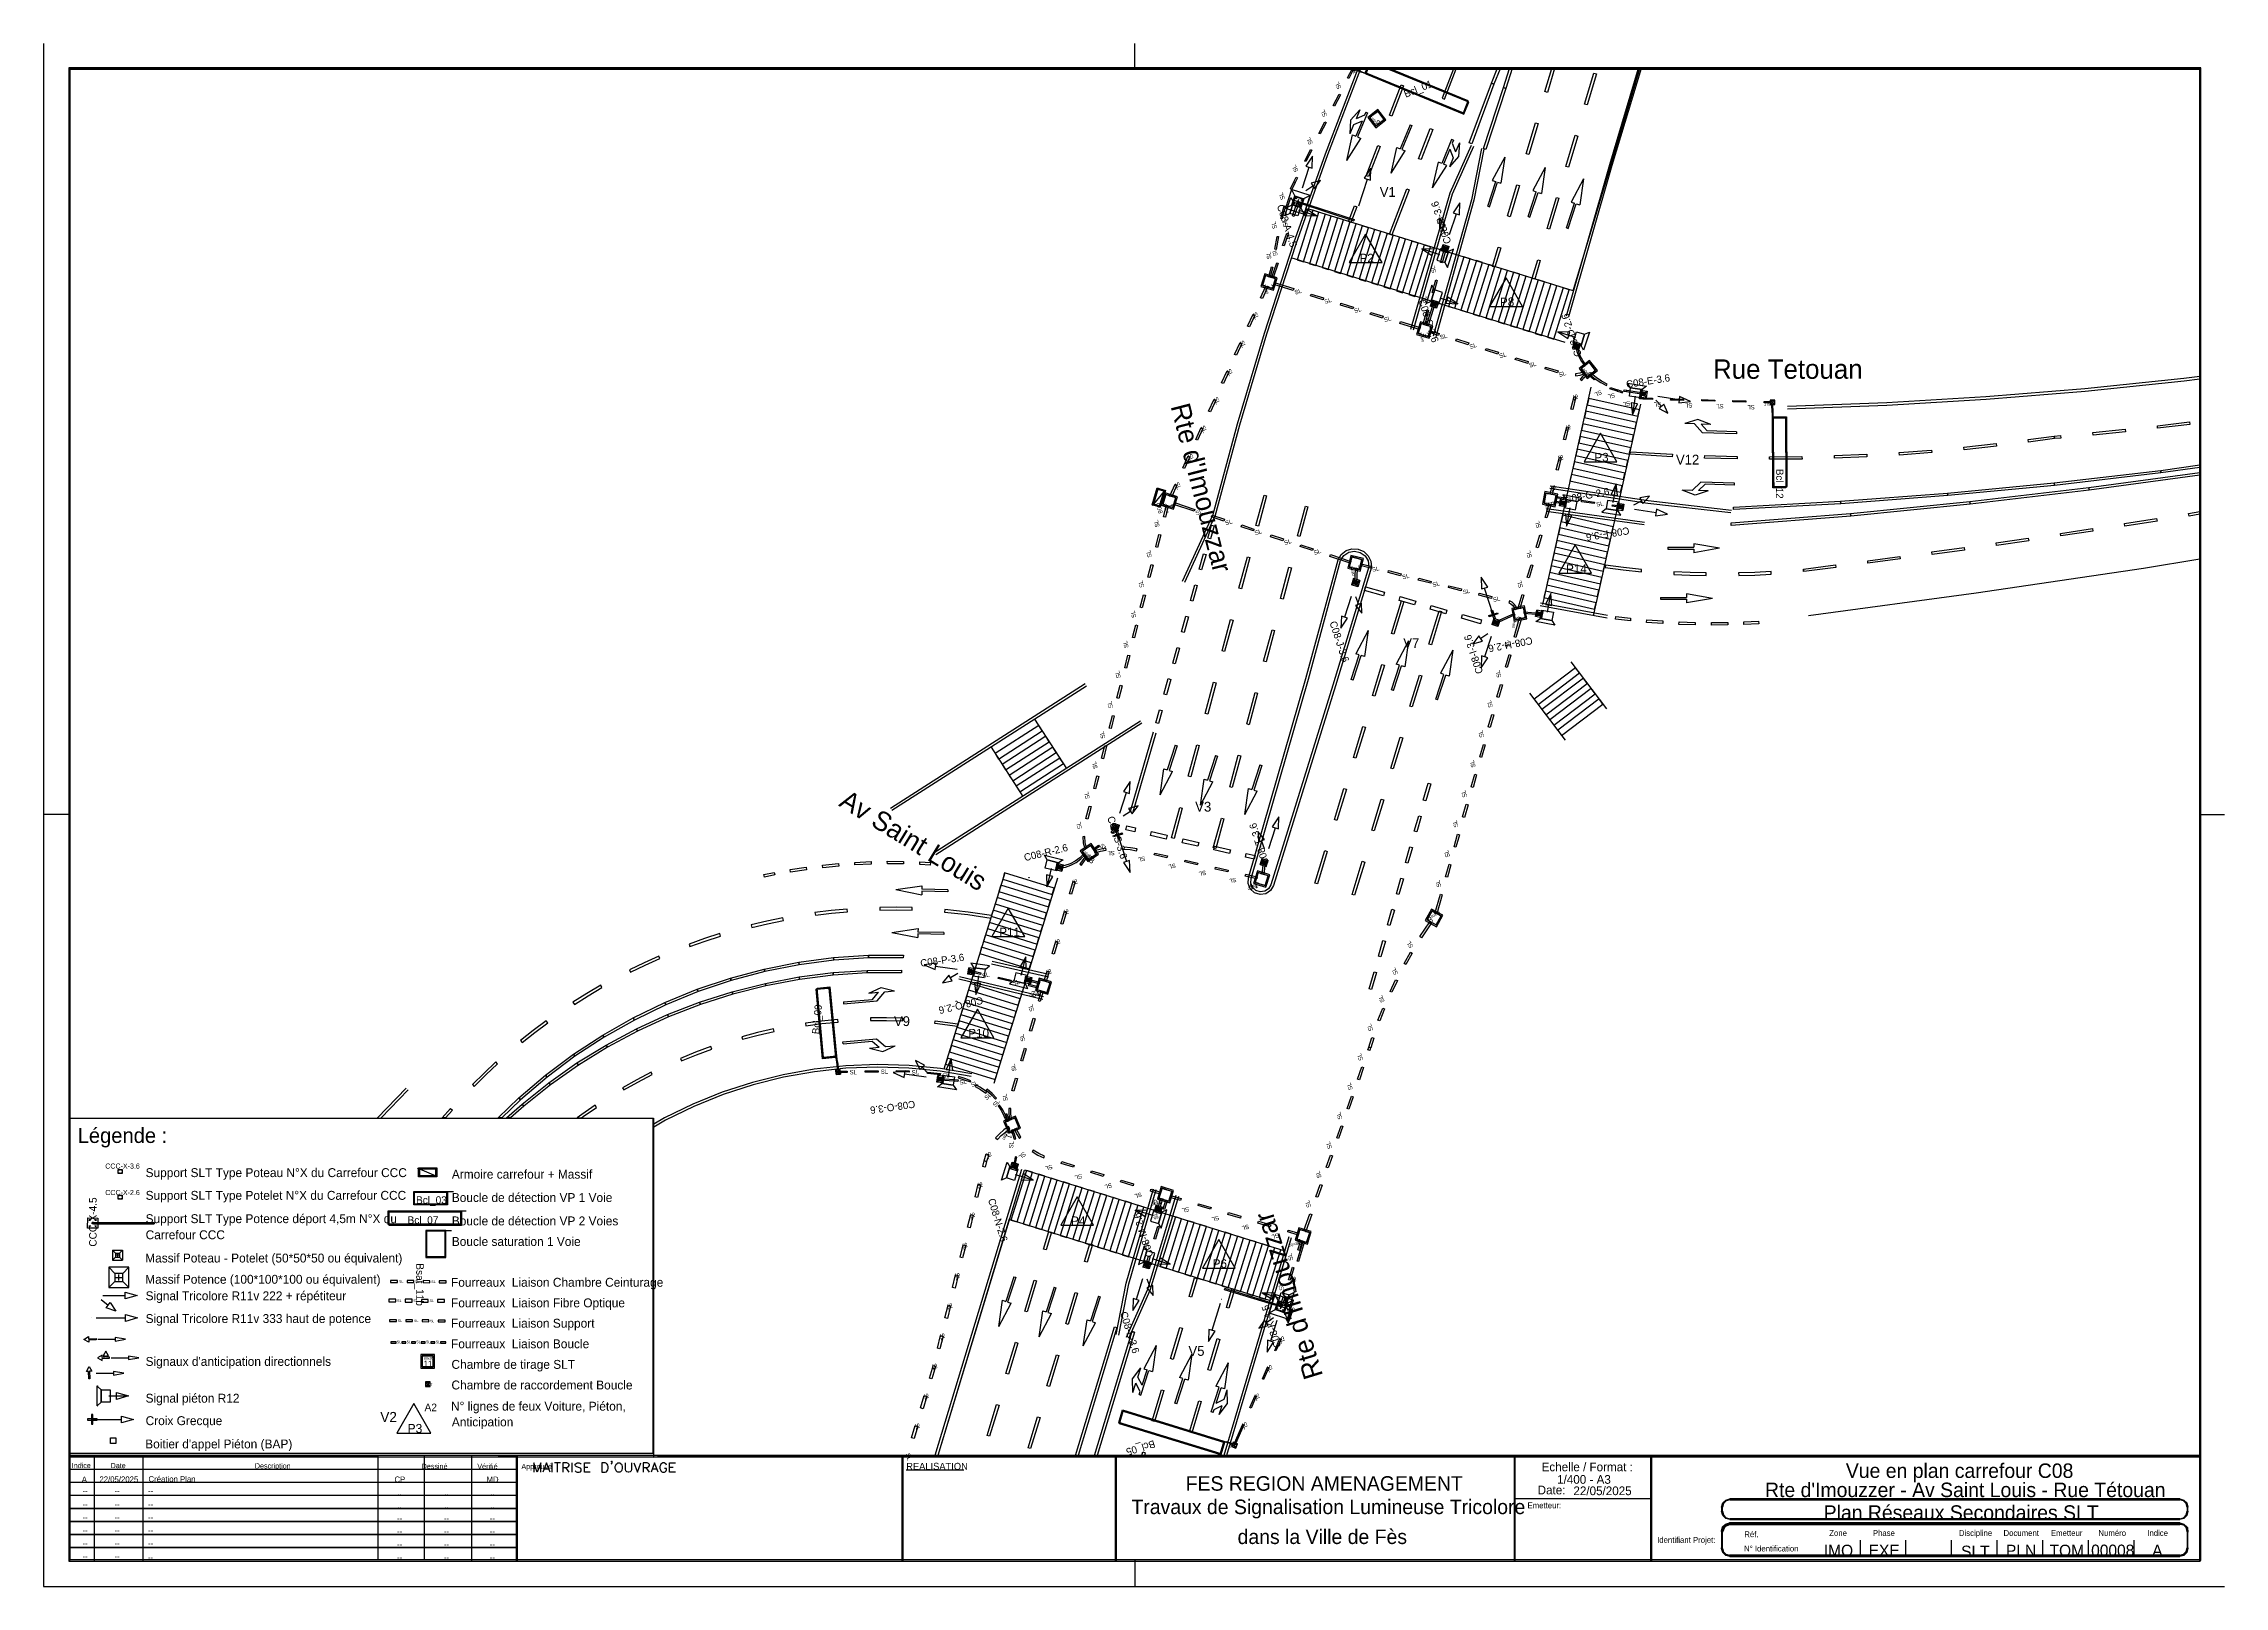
# Model space of a CAD drawing. Header units: millimetres. Extents: x 0 to 420, y 0 to 297.
import ezdxf

# ---------------------------------------------------------------- set-up
doc = ezdxf.new("R2010")
doc.units = ezdxf.units.MM
for name, color, linetype, true_color in [('BORD_CHAUSSEE_SIGNAUX', 7, 'Continuous', 0xff0000), ('BOUCLE_SATURATION', 7, 'Continuous', 0xb8b800), ('FLECHES_CIRCULATION', 7, 'Continuous', 0x0080ff), ('FOURREAU_BOUCLE', 7, 'Continuous', 0xff8000), ('FOURREAU_CEINTURAGE', 7, 'Continuous', 0xb8008a), ('FOURREAU_FIBRE_MULTI', 7, 'Continuous', 0x0000ff), ('FOURREAU_SUPPORT', 7, 'Continuous', 0x009400), ('SUPPORT_POTENCE', 7, 'Continuous', 0x38de00), ('SUPPORTS_MASSIFS', 7, 'Continuous', 0x999999), ('TEXTE_TRAITS', 7, 'Continuous', 0x000000)]:
    doc.layers.add(name, color=color, linetype=linetype, true_color=true_color)

msp = doc.modelspace()

# ---------------------------------------------------------------- linework, layer by layer
at = {"layer": 'BORD_CHAUSSEE_SIGNAUX'}
for p, q in [((253.1, 292.18), (246.79, 275.75)), ((253.64, 292.18), (247.26, 275.57)), ((251.71, 292.08), (251.76, 292.18)), ((252.48, 291.69), (251.71, 292.08)), ((251.77, 292.1), (252.03, 292.18)), ((251.82, 292.18), (251.77, 292.1)), ((251.77, 292.1), (252.46, 291.75)), ((252.46, 291.75), (252.32, 292.18)), ((252.46, 291.75), (252.68, 292.18)), ((252.73, 292.18), (252.48, 291.69)), ((294.6, 249.44), (307.45, 292.19)), ((307.13, 292.19), (301.56, 273.65)), ((307.66, 292.19), (302.05, 273.52)), ((270.9, 268.25), (275.01, 277.45)), ((271.37, 268.08), (275.48, 277.28)), ((246.79, 275.75), (240.69, 258.56)), ((247.26, 275.57), (241.16, 258.38)), ((276.91, 276.84), (274.99, 266.96)), ((277.4, 276.71), (275.47, 266.85)), ((301.56, 273.65), (293.21, 244.51)), ((302.05, 273.52), (293.7, 244.39)), ((294.6, 249.44), (243.5, 265.22)), ((263.34, 242.01), (270.9, 268.25)), ((263.82, 241.87), (271.37, 268.08)), ((274.99, 266.96), (267.64, 240.68)), ((275.47, 266.85), (268.12, 240.54)), ((240.69, 258.56), (235.04, 241.21)), ((241.16, 258.38), (235.51, 241.04)), ((293.04, 239.46), (240.27, 255.75)), ((235.04, 241.21), (229.85, 223.72)), ((235.51, 241.04), (230.32, 223.55)), ((393.15, 230.62), (412.18, 232.61)), ((393.19, 230.12), (412.24, 232.11)), ((412.18, 232.61), (415.29, 233)), ((412.24, 232.11), (415.29, 232.5)), ((298.01, 230.86), (288.68, 189.04)), ((307.53, 227.59), (298.44, 186.86)), ((333.35, 228.34), (332.58, 227.57)), ((333.35, 227.57), (332.58, 228.34)), ((335.83, 227.2), (354.96, 227.91)), ((335.85, 226.7), (354.98, 227.42)), ((354.96, 227.91), (374.07, 229.05)), ((354.98, 227.42), (374.1, 228.55)), ((374.07, 229.05), (393.15, 230.62)), ((374.1, 228.55), (393.19, 230.12)), ((229.85, 223.72), (225.11, 206.11)), ((230.32, 223.55), (225.58, 205.94)), ((214.61, 211.23), (213.73, 208.36)), ((215.81, 210.86), (213.73, 208.36)), ((214.92, 208), (215.81, 210.86)), ((290.09, 211.4), (308.93, 208.56)), ((290.17, 211.89), (309, 209.06)), ((213.73, 208.36), (214.92, 208)), ((219.35, 193.53), (225.11, 206.11)), ((219.79, 193.31), (225.58, 205.94)), ((308.27, 204.33), (289.4, 206.95)), ((308.31, 204.83), (289.47, 207.44)), ((308.93, 208.56), (324.95, 206.72)), ((309, 209.06), (325.07, 207.21)), ((243.1, 174.77), (249.32, 197.65)), ((243.58, 174.64), (249.8, 197.5)), ((249.32, 197.65), (249.93, 198.66)), ((249.8, 197.5), (250.42, 198.45)), ((249.93, 198.66), (250.86, 199.39)), ((250.42, 198.45), (251.36, 199.08)), ((250.86, 199.39), (251.98, 199.76)), ((251.36, 199.08), (252.47, 199.28)), ((251.98, 199.76), (253.16, 199.7)), ((252.47, 199.28), (253.57, 199.04)), ((253.16, 199.7), (254.24, 199.24)), ((253.57, 199.04), (254.49, 198.37)), ((254.24, 199.24), (255.1, 198.42)), ((254.49, 198.37), (255.07, 197.4)), ((255.07, 197.4), (255.22, 196.28)), ((255.1, 198.42), (255.61, 197.36)), ((404.4, 196.05), (415.29, 197.84)), ((255.22, 196.28), (248.3, 173.52)), ((255.72, 196.18), (248.78, 173.37)), ((255.61, 197.36), (255.72, 196.18)), ((372.19, 191.25), (404.4, 196.05)), ((301.21, 186.9), (288.31, 189.26)), ((339.91, 186.9), (372.19, 191.25)), ((301.14, 186.41), (288.2, 188.77)), ((294.15, 177.99), (301, 168.97)), ((163.08, 149.82), (200.58, 173.8)), ((163.35, 149.4), (200.85, 173.38)), ((232.07, 136.4), (243.1, 174.77)), ((232.55, 136.26), (243.58, 174.64)), ((248.3, 173.52), (236.37, 135.08)), ((248.78, 173.37), (236.85, 134.94)), ((286.18, 171.95), (293.03, 162.93)), ((211.23, 166.57), (171.54, 141.22)), ((211.51, 166.15), (171.83, 140.8)), ((190.84, 166.98), (197.01, 157.48)), ((209.34, 149.23), (213.77, 164.48)), ((209.82, 149.09), (214.25, 164.33)), ((182.46, 161.54), (188.62, 152.04)), ((185.12, 137.34), (173.4, 99.58)), ((195.29, 136.35), (183.01, 96.8)), ((231.99, 135.29), (232.07, 136.4)), ((232.39, 134.26), (231.99, 135.29)), ((232.48, 135.37), (232.55, 136.26)), ((232.8, 134.54), (232.48, 135.37)), ((233.46, 133.94), (232.8, 134.54)), ((236.37, 135.08), (235.92, 134.31)), ((236.85, 134.94), (236.29, 133.97)), ((233.21, 133.5), (232.39, 134.26)), ((234.27, 133.18), (233.21, 133.5)), ((234.31, 133.68), (233.46, 133.94)), ((235.37, 133.34), (234.27, 133.18)), ((235.19, 133.81), (234.31, 133.68)), ((235.92, 134.31), (235.19, 133.81)), ((236.29, 133.97), (235.37, 133.34)), ((182.56, 119.86), (193.51, 117.35)), ((182.66, 120.35), (193.62, 117.84)), ((192.43, 112.98), (176.27, 116.87)), ((192.55, 113.47), (176.38, 117.36)), ((136.51, 97.02), (130.71, 95.14)), ((142.43, 98.5), (136.51, 97.02)), ((142.52, 98.01), (136.64, 96.54)), ((148.43, 99.57), (142.43, 98.5)), ((148.49, 99.08), (142.52, 98.01)), ((154.49, 100.23), (148.43, 99.57)), ((154.52, 99.73), (148.49, 99.08)), ((152.58, 99.36), (153.42, 98.67)), ((152.65, 98.6), (153.34, 99.43)), ((160.59, 100.46), (154.49, 100.23)), ((160.58, 99.96), (154.52, 99.73)), ((166.64, 99.78), (160.58, 99.96)), ((166.68, 100.28), (160.59, 100.46)), ((172.67, 99.18), (166.64, 99.78)), ((172.75, 99.67), (166.68, 100.28)), ((178.65, 98.16), (172.67, 99.18)), ((178.76, 98.65), (172.75, 99.67)), ((64.3, 90.17), (69.85, 95.94)), ((65, 90.17), (70.22, 95.61)), ((125.06, 92.85), (119.57, 90.19)), ((130.71, 95.14), (125.06, 92.85)), ((130.87, 94.66), (125.25, 92.39)), ((136.64, 96.54), (130.87, 94.66)), ((119.57, 90.19), (117.5, 89)), ((119.8, 89.74), (117.5, 88.42)), ((125.25, 92.39), (119.8, 89.74)), ((72.4, 79.06), (72.4, 80.35)), ((72.4, 80.35), (75.51, 79.06)), ((75.51, 80.35), (72.4, 80.35)), ((188.34, 80.25), (171.67, 25.2)), ((188.82, 80.09), (172.2, 25.2)), ((188.89, 80.22), (239.03, 64.62)), ((75.51, 79.06), (72.4, 79.06)), ((208.5, 58.35), (213.76, 76.54)), ((208.99, 58.23), (214.24, 76.4)), ((218.06, 75.22), (212.6, 57.12)), ((218.54, 75.07), (213.07, 56.95)), ((185.96, 70.66), (172.2, 25.2)), ((185.92, 70.67), (236.06, 55.07)), ((239.79, 67.27), (227.3, 25.2)), ((240.27, 67.13), (227.82, 25.2)), ((206.58, 48.48), (208.5, 58.35)), ((207.06, 48.36), (208.99, 58.23)), ((212.6, 57.12), (208.5, 47.92)), ((213.07, 56.95), (208.97, 47.75)), ((73.6, 39.3), (74.39, 38.5)), ((73.6, 38.5), (74.39, 39.29)), ((229.84, 27.41), (228.85, 26.97)), ((229.13, 27.69), (229.56, 26.69)), ((91.12, 25.04), (87.55, 25.04))]:
    msp.add_line(p, q, dxfattribs=at)
for points in [[(333.4, 227.52), (333.39, 228.39), (332.53, 228.38), (332.54, 227.52)], [(333.35, 228.34), (333.35, 227.57), (332.58, 227.57), (332.58, 228.34)], [(214.61, 211.23), (213.73, 208.36), (214.92, 208), (215.81, 210.86)], [(213.62, 208.13), (213.67, 208.13), (213.67, 208.08), (213.62, 208.08)], [(189.77, 136.46), (189.82, 136.46), (189.82, 136.41), (189.77, 136.41)], [(152.53, 99.41), (152.61, 98.54), (153.47, 98.63), (153.39, 99.49)], [(152.65, 98.6), (152.58, 99.36), (153.34, 99.43), (153.42, 98.67)], [(72.08, 80.43), (72.13, 80.43), (72.13, 80.37), (72.08, 80.37)], [(75.51, 80.35), (72.4, 80.35), (72.4, 79.06), (75.51, 79.06)], [(73.55, 39.35), (73.55, 38.45), (74.44, 38.45), (74.44, 39.35)], [(73.6, 38.5), (73.6, 39.3), (74.39, 39.29), (74.39, 38.5)], [(229.91, 27.43), (229.1, 27.75), (228.79, 26.95), (229.59, 26.63)], [(229.13, 27.69), (229.84, 27.41), (229.56, 26.69), (228.85, 26.97)]]:
    msp.add_lwpolyline(points, close=True, dxfattribs=at)
at = {"layer": 'BOUCLE_SATURATION'}
for p, q in [((254.65, 291.18), (253.66, 291.59)), ((253.69, 291.66), (254.37, 291.38)), ((254.37, 291.38), (254.54, 291.45)), ((254.84, 292.18), (254.54, 291.45)), ((254.54, 291.45), (273.43, 283.69)), ((254.95, 292.18), (254.6, 291.33)), ((254.6, 291.33), (273.49, 283.56)), ((255.06, 292.18), (254.65, 291.18)), ((254.65, 291.18), (273.54, 283.42)), ((274.49, 285.73), (258.79, 292.18)), ((274.44, 285.88), (259.09, 292.18)), ((274.38, 286), (259.34, 292.18)), ((273.43, 283.69), (274.38, 286)), ((273.49, 283.56), (274.44, 285.88)), ((273.54, 283.42), (274.49, 285.73)), ((332.98, 224.92), (332.97, 225.99)), ((333.05, 225.99), (333.06, 225.25)), ((333.06, 225.25), (333.19, 225.13)), ((152.67, 101.7), (152.52, 101.81)), ((152.74, 100.96), (152.67, 101.7)), ((152.71, 102.04), (152.82, 100.97)), ((77.84, 76.05), (78.96, 76.05)), ((80.27, 72.29), (81.38, 72.29)), ((80.61, 72.21), (80.48, 72.08)), ((81.38, 72.21), (80.61, 72.21)), ((77.5, 68.53), (78.53, 68.52)), ((227.31, 27.96), (228.33, 27.65)), ((227.6, 27.79), (227.44, 27.7)), ((228.31, 27.57), (227.6, 27.79))]:
    msp.add_line(p, q, dxfattribs=at)
for points in [[(333.04, 211.49), (332.98, 224.92), (335.48, 224.93), (335.54, 211.51)], [(333.16, 211.6), (333.09, 225.02), (335.59, 225.04), (335.66, 211.61)], [(333.25, 211.7), (333.19, 225.13), (335.69, 225.14), (335.75, 211.72)], [(151.25, 115.18), (152.52, 101.81), (150.03, 101.57), (148.76, 114.94)], [(151.34, 115.29), (152.61, 101.92), (150.12, 101.68), (148.85, 115.05)], [(151.44, 115.4), (152.71, 102.04), (150.22, 101.8), (148.95, 115.16)], [(71.29, 76.04), (77.77, 76.04), (77.77, 73.45), (71.29, 73.45)], [(71.36, 75.97), (77.69, 75.97), (77.69, 73.53), (71.36, 73.53)], [(71.44, 75.89), (77.62, 75.89), (77.62, 73.61), (71.44, 73.61)], [(66.34, 72.32), (80.27, 72.29), (80.27, 69.7), (66.34, 69.72)], [(66.45, 72.2), (80.38, 72.18), (80.38, 69.58), (66.45, 69.6)], [(66.55, 72.1), (80.48, 72.08), (80.48, 69.48), (66.55, 69.5)], [(77.48, 68.53), (73.59, 68.53), (73.59, 63.34), (77.48, 63.34)], [(77.4, 68.45), (73.66, 68.45), (73.66, 63.41), (77.4, 63.41)], [(77.32, 68.37), (73.74, 68.37), (73.74, 63.49), (77.32, 63.49)], [(207.78, 33.96), (227.31, 27.96), (226.57, 25.57), (207.05, 31.57)], [(207.85, 33.82), (227.37, 27.82), (226.64, 25.43), (207.12, 31.43)], [(207.92, 33.7), (227.44, 27.7), (226.71, 25.31), (207.19, 31.31)]]:
    msp.add_lwpolyline(points, close=True, dxfattribs=at)
at = {"layer": 'FLECHES_CIRCULATION'}
for p, q in [((271.52, 292.18), (269.32, 286.5)), ((269.79, 286.32), (272.05, 292.15)), ((271.96, 292.18), (271.52, 292.18)), ((272.05, 292.15), (271.96, 292.18)), ((269.32, 286.5), (269.79, 286.32)), ((251.72, 282.29), (251.57, 279.65)), ((253.48, 284.27), (251.72, 282.29)), ((253.92, 282.06), (252.29, 281.38)), ((253.92, 282.06), (252.72, 279.17)), ((253.48, 284.27), (252.77, 282.54)), ((254.4, 283.21), (252.77, 282.54)), ((254.98, 283.65), (253.07, 279.03)), ((254.64, 283.79), (254.4, 283.21)), ((254.64, 283.79), (254.98, 283.65)), ((250.98, 274.48), (252.09, 279.43)), ((250.98, 274.48), (253.71, 278.76)), ((252.29, 281.38), (251.57, 279.65)), ((252.09, 279.43), (252.72, 279.17)), ((253.07, 279.03), (253.71, 278.76)), ((263.17, 281.37), (261.26, 276.75)), ((263.52, 281.23), (261.61, 276.61)), ((263.17, 281.37), (263.52, 281.23)), ((271.17, 278.54), (269.26, 273.92)), ((271.52, 278.4), (271.17, 278.54)), ((271.52, 278.4), (271.28, 277.82)), ((271.28, 277.82), (271.95, 276.19)), ((272.67, 277.92), (271.95, 276.19)), ((272.67, 277.92), (272.52, 275.28)), ((259.52, 272.06), (260.63, 277.01)), ((259.52, 272.06), (262.24, 276.35)), ((260.63, 277.01), (261.26, 276.75)), ((261.61, 276.61), (262.24, 276.35)), ((267.52, 269.23), (268.62, 274.19)), ((267.52, 269.23), (270.24, 273.52)), ((269.26, 273.92), (268.62, 274.19)), ((270.8, 276.67), (269.6, 273.78)), ((270.24, 273.52), (269.6, 273.78)), ((272.52, 275.28), (270.76, 273.3)), ((271.47, 275.03), (270.76, 273.3)), ((270.8, 276.67), (271.47, 275.03)), ((281.39, 275.16), (279.01, 270.67)), ((281.39, 275.16), (280.67, 270.13)), ((289.18, 273.18), (286.8, 268.7)), ((289.18, 273.18), (288.46, 268.16)), ((278.12, 265.71), (279.66, 270.46)), ((278.47, 265.59), (280.02, 270.35)), ((279.01, 270.67), (279.66, 270.46)), ((280.02, 270.35), (280.67, 270.13)), ((296.56, 270.97), (294.18, 266.48)), ((296.56, 270.97), (295.84, 265.94)), ((278.12, 265.71), (278.47, 265.59)), ((285.91, 263.73), (287.45, 268.48)), ((286.26, 263.61), (287.81, 268.37)), ((286.8, 268.7), (287.45, 268.48)), ((287.81, 268.37), (288.46, 268.16)), ((293.29, 261.52), (294.83, 266.27)), ((293.64, 261.4), (295.19, 266.15)), ((294.18, 266.48), (294.83, 266.27)), ((295.19, 266.15), (295.84, 265.94)), ((285.91, 263.73), (286.26, 263.61)), ((293.29, 261.52), (293.64, 261.4)), ((318.6, 224.63), (316.08, 223.84)), ((317.95, 223.78), (316.08, 223.84)), ((319.52, 222.1), (317.95, 223.78)), ((321.07, 223.68), (318.6, 224.63)), ((321.07, 223.68), (319.2, 223.74)), ((320.41, 222.45), (319.2, 223.74)), ((326.02, 221.9), (319.52, 222.1)), ((326.03, 222.28), (320.41, 222.45)), ((326.03, 222.28), (326.02, 221.9)), ((318.07, 210.09), (315.6, 211.05)), ((317.48, 210.99), (315.6, 211.05)), ((319.15, 212.56), (317.48, 210.99)), ((320.6, 210.89), (318.07, 210.09)), ((320.01, 212.16), (318.73, 210.95)), ((320.6, 210.89), (318.73, 210.95)), ((325.65, 212.36), (319.15, 212.56)), ((325.64, 211.99), (320.01, 212.16)), ((325.64, 211.99), (325.65, 212.36)), ((312.79, 200.04), (317.79, 200.04)), ((312.79, 200.04), (312.79, 199.66)), ((312.79, 199.66), (317.79, 199.66)), ((317.79, 200.72), (317.79, 200.04)), ((322.79, 199.85), (317.79, 200.72)), ((322.79, 199.85), (317.79, 198.97)), ((317.79, 199.66), (317.79, 198.97)), ((300.8, 196.61), (300.73, 196.12)), ((300.73, 196.12), (304.21, 195.67)), ((304.27, 196.17), (300.8, 196.61)), ((304.21, 195.67), (307.71, 195.3)), ((307.76, 195.79), (304.27, 196.17)), ((307.71, 195.3), (307.76, 195.79)), ((313.98, 195.32), (313.95, 194.82)), ((313.95, 194.82), (317.08, 194.68)), ((317.1, 195.17), (313.98, 195.32)), ((317.08, 194.68), (320.21, 194.59)), ((320.21, 195.09), (317.1, 195.17)), ((320.21, 194.59), (320.21, 195.09)), ((329.57, 195.19), (326.45, 195.1)), ((326.45, 195.1), (326.47, 194.6)), ((326.47, 194.6), (329.59, 194.7)), ((332.69, 195.35), (329.57, 195.19)), ((329.59, 194.7), (332.72, 194.85)), ((332.72, 194.85), (332.69, 195.35)), ((311.42, 190.4), (316.42, 190.4)), ((311.42, 190.4), (311.42, 190.02)), ((311.42, 190.02), (316.42, 190.02)), ((316.42, 191.08), (316.42, 190.4)), ((321.42, 190.21), (316.42, 191.08)), ((321.42, 190.21), (316.42, 189.33)), ((316.42, 190.02), (316.42, 189.33)), ((255.1, 184.03), (252.72, 179.55)), ((255.1, 184.03), (254.38, 179)), ((262.86, 182.03), (260.48, 177.55)), ((262.86, 182.03), (262.15, 177.01)), ((251.83, 174.58), (253.37, 179.33)), ((252.18, 174.46), (253.73, 179.22)), ((253.37, 179.33), (252.72, 179.55)), ((254.38, 179), (253.73, 179.22)), ((259.59, 172.58), (261.14, 177.33)), ((259.95, 172.46), (261.49, 177.22)), ((261.14, 177.33), (260.48, 177.55)), ((262.15, 177.01), (261.49, 177.22)), ((271.39, 180.26), (269.02, 175.78)), ((271.39, 180.26), (270.68, 175.24)), ((252.18, 174.46), (251.83, 174.58)), ((259.95, 172.46), (259.59, 172.58)), ((268.12, 170.81), (269.67, 175.57)), ((268.48, 170.7), (270.03, 175.45)), ((269.67, 175.57), (269.02, 175.78)), ((270.68, 175.24), (270.03, 175.45)), ((268.48, 170.7), (268.12, 170.81)), ((217.95, 161.94), (216.4, 157.19)), ((218.3, 161.83), (216.76, 157.07)), ((217.95, 161.94), (218.3, 161.83)), ((225.71, 159.94), (224.16, 155.19)), ((226.07, 159.83), (224.52, 155.07)), ((225.71, 159.94), (226.07, 159.83)), ((215.03, 152.37), (215.75, 157.4)), ((215.03, 152.37), (217.41, 156.86)), ((215.75, 157.4), (216.4, 157.19)), ((216.76, 157.07), (217.41, 156.86)), ((222.8, 150.38), (223.51, 155.4)), ((223.51, 155.4), (224.16, 155.19)), ((234.24, 158.18), (232.7, 153.42)), ((234.6, 158.06), (233.05, 153.31)), ((234.24, 158.18), (234.6, 158.06)), ((222.8, 150.38), (225.18, 154.86)), ((224.52, 155.07), (225.18, 154.86)), ((231.33, 148.61), (232.04, 153.63)), ((231.33, 148.61), (233.71, 153.09)), ((232.04, 153.63), (232.7, 153.42)), ((233.05, 153.31), (233.71, 153.09)), ((164.15, 134.13), (169.17, 134.89)), ((169.17, 134.89), (169.16, 134.2)), ((154.79, 130.38), (151.67, 130.09)), ((154.83, 129.88), (154.79, 130.38)), ((164.17, 130.73), (161.04, 130.7)), ((161.04, 130.7), (161.05, 130.2)), ((161.05, 130.2), (164.17, 130.23)), ((164.15, 134.13), (169.13, 133.14)), ((167.3, 130.67), (164.17, 130.73)), ((164.17, 130.23), (167.29, 130.17)), ((167.29, 130.17), (167.3, 130.67)), ((169.15, 133.83), (169.13, 133.14)), ((174.15, 133.72), (169.15, 133.83)), ((174.16, 134.09), (169.16, 134.2)), ((173.56, 130.3), (173.51, 129.8)), ((178.06, 129.82), (173.56, 130.3)), ((174.16, 134.09), (174.15, 133.72)), ((139.31, 128.07), (136.26, 127.36)), ((136.26, 127.36), (136.38, 126.87)), ((136.38, 126.87), (139.42, 127.58)), ((142.38, 128.7), (139.31, 128.07)), ((139.42, 127.58), (142.47, 128.21)), ((142.47, 128.21), (142.38, 128.7)), ((151.67, 130.09), (148.56, 129.71)), ((148.56, 129.71), (148.63, 129.21)), ((148.63, 129.21), (151.72, 129.59)), ((151.72, 129.59), (154.83, 129.88)), ((163.38, 125.9), (168.4, 126.66)), ((168.4, 126.66), (168.38, 125.97)), ((173.51, 129.8), (178, 129.32)), ((178, 129.32), (182.47, 128.66)), ((182.55, 129.15), (178.06, 129.82)), ((182.47, 128.66), (182.55, 129.15)), ((127.25, 124.71), (124.3, 123.66)), ((124.3, 123.66), (124.47, 123.19)), ((124.47, 123.19), (127.41, 124.24)), ((130.23, 125.67), (127.25, 124.71)), ((127.41, 124.24), (130.38, 125.2)), ((130.38, 125.2), (130.23, 125.67)), ((163.38, 125.9), (168.36, 124.91)), ((168.37, 125.6), (168.36, 124.91)), ((173.37, 125.48), (168.37, 125.6)), ((173.38, 125.86), (168.38, 125.97)), ((173.38, 125.86), (173.37, 125.48)), ((115.63, 120.04), (112.81, 118.67)), ((112.81, 118.67), (113.04, 118.23)), ((113.04, 118.23), (115.84, 119.59)), ((118.49, 121.33), (115.63, 120.04)), ((115.84, 119.59), (118.69, 120.87)), ((118.69, 120.87), (118.49, 121.33)), ((104.6, 114.12), (101.95, 112.45)), ((102.22, 112.03), (104.86, 113.69)), ((107.29, 115.71), (104.6, 114.12)), ((104.86, 113.69), (107.54, 115.28)), ((107.54, 115.28), (107.29, 115.71)), ((158.91, 114.2), (161.32, 115.3)), ((158.91, 114.2), (160.78, 114.37)), ((159.65, 113.01), (160.78, 114.37)), ((160.55, 112.72), (162.03, 114.48)), ((161.32, 115.3), (163.89, 114.65)), ((162.03, 114.48), (163.89, 114.65)), ((101.95, 112.45), (102.22, 112.03)), ((154.04, 112.51), (159.65, 113.01)), ((154.04, 112.51), (154.08, 112.14)), ((154.08, 112.14), (160.55, 112.72)), ((162.35, 109.45), (159.22, 109.45)), ((159.22, 109.45), (159.23, 108.95)), ((165.48, 109.36), (162.35, 109.45)), ((165.46, 108.86), (165.48, 109.36)), ((94.29, 107.02), (91.83, 105.07)), ((91.83, 105.07), (92.15, 104.68)), ((92.15, 104.68), (94.59, 106.62)), ((96.79, 108.9), (94.29, 107.02)), ((94.59, 106.62), (97.08, 108.49)), ((97.08, 108.49), (96.79, 108.9)), ((137.52, 106.61), (134.49, 105.8)), ((134.49, 105.8), (134.63, 105.32)), ((134.63, 105.32), (137.64, 106.12)), ((140.57, 107.31), (137.52, 106.61)), ((137.64, 106.12), (140.68, 106.82)), ((140.68, 106.82), (140.57, 107.31)), ((149.84, 108.83), (146.74, 108.42)), ((146.74, 108.42), (146.81, 107.93)), ((146.81, 107.93), (149.9, 108.33)), ((152.96, 109.14), (149.84, 108.83)), ((149.9, 108.33), (153, 108.64)), ((153, 108.64), (152.96, 109.14)), ((153.93, 104.8), (160.4, 105.38)), ((159.23, 108.95), (162.34, 108.95)), ((160.4, 105.38), (162.16, 103.91)), ((162.34, 108.95), (165.46, 108.86)), ((87.1, 100.97), (84.82, 98.82)), ((87.44, 100.6), (87.1, 100.97)), ((125.58, 102.82), (122.68, 101.64)), ((122.68, 101.64), (122.88, 101.18)), ((122.88, 101.18), (125.76, 102.35)), ((128.52, 103.91), (125.58, 102.82)), ((125.76, 102.35), (128.68, 103.44)), ((128.68, 103.44), (128.52, 103.91)), ((153.96, 104.43), (153.93, 104.8)), ((153.96, 104.43), (159.56, 104.93)), ((159.05, 103.63), (160.92, 103.8)), ((159.05, 103.63), (161.62, 102.98)), ((159.56, 104.93), (160.92, 103.8)), ((161.62, 102.98), (164.03, 104.08)), ((162.16, 103.91), (164.03, 104.08)), ((84.82, 98.82), (82.6, 96.61)), ((82.6, 96.61), (82.95, 96.26)), ((82.95, 96.26), (85.17, 98.46)), ((85.17, 98.46), (87.44, 100.6)), ((114.23, 97.53), (111.5, 95.99)), ((111.76, 95.56), (114.47, 97.09)), ((117, 98.99), (114.23, 97.53)), ((114.47, 97.09), (117.23, 98.55)), ((117.23, 98.55), (117, 98.99)), ((106.21, 92.64), (103.65, 90.83)), ((106.49, 92.22), (106.21, 92.64)), ((111.5, 95.99), (111.76, 95.56)), ((103.65, 90.83), (102.77, 90.17)), ((102.77, 90.17), (103.6, 90.17)), ((103.6, 90.17), (103.94, 90.43)), ((103.94, 90.43), (106.49, 92.22)), ((186.85, 59.61), (185.31, 54.86)), ((187.21, 59.5), (185.66, 54.74)), ((186.85, 59.61), (187.21, 59.5)), ((183.94, 50.04), (184.65, 55.07)), ((184.65, 55.07), (185.31, 54.86)), ((185.66, 54.74), (186.32, 54.53)), ((194.62, 57.61), (193.07, 52.86)), ((194.97, 57.5), (193.43, 52.74)), ((194.62, 57.61), (194.97, 57.5)), ((203.15, 55.85), (201.6, 51.09)), ((203.51, 55.73), (201.96, 50.97)), ((203.15, 55.85), (203.51, 55.73)), ((183.94, 50.04), (186.32, 54.53)), ((191.71, 48.05), (192.42, 53.07)), ((191.71, 48.05), (194.08, 52.53)), ((192.42, 53.07), (193.07, 52.86)), ((193.43, 52.74), (194.08, 52.53)), ((200.24, 46.28), (200.95, 51.3)), ((200.24, 46.28), (202.61, 50.76)), ((200.95, 51.3), (201.6, 51.09)), ((201.96, 50.97), (202.61, 50.76)), ((214.25, 46.38), (211.87, 41.9)), ((214.25, 46.38), (213.54, 41.36)), ((209.73, 39.96), (211.34, 42.07)), ((210.76, 40.29), (211.34, 42.07)), ((221.14, 44.69), (218.76, 40.21)), ((221.14, 44.69), (220.43, 39.67)), ((228.14, 43.02), (225.76, 38.54)), ((228.14, 43.02), (227.42, 38)), ((209.79, 37.32), (209.73, 39.96)), ((209.79, 37.32), (210.37, 39.1)), ((211.17, 37.52), (210.37, 39.1)), ((211.56, 38.71), (210.76, 40.29)), ((211.34, 36.81), (212.88, 41.57)), ((211.56, 38.71), (212.53, 41.68)), ((211.87, 41.9), (212.53, 41.68)), ((212.88, 41.57), (213.54, 41.36)), ((217.87, 35.24), (219.42, 40)), ((218.23, 35.12), (219.77, 39.88)), ((219.42, 40), (218.76, 40.21)), ((220.43, 39.67), (219.77, 39.88)), ((224.87, 33.57), (226.41, 38.33)), ((226.41, 38.33), (225.76, 38.54)), ((225.8, 35.24), (226.77, 38.21)), ((227.42, 38), (226.77, 38.21)), ((227.38, 36.04), (227.96, 37.83)), ((228.02, 35.18), (227.96, 37.83)), ((210.98, 36.93), (211.17, 37.52)), ((210.98, 36.93), (211.34, 36.81)), ((218.23, 35.12), (217.87, 35.24)), ((225.22, 33.46), (225.42, 34.05)), ((225.42, 34.05), (226.99, 34.85)), ((225.8, 35.24), (227.38, 36.04)), ((226.41, 33.07), (228.02, 35.18)), ((226.41, 33.07), (226.99, 34.85)), ((225.22, 33.46), (224.87, 33.57))]:
    msp.add_line(p, q, dxfattribs=at)
for points in [[(280.51, 292.18), (279.29, 289.18), (278.82, 289.36), (279.97, 292.18)], [(282.85, 292.19), (281.64, 288.38), (281.17, 288.53), (282.32, 292.19)], [(291, 292.19), (289.63, 287.62), (289.15, 287.76), (290.48, 292.19)], [(299.05, 291.17), (297.25, 285.19), (296.77, 285.33), (298.57, 291.32)], [(261.93, 288.88), (259.68, 283.05), (259.21, 283.23), (261.47, 289.06)], [(279.29, 289.18), (275.04, 277.72), (274.57, 277.88), (278.82, 289.36)], [(281.64, 288.38), (277.77, 276.64), (277.29, 276.8), (281.17, 288.53)], [(287.83, 281.63), (286.03, 275.65), (285.55, 275.79), (287.35, 281.78)], [(257.42, 277.22), (255.16, 271.39), (254.7, 271.57), (256.95, 277.4)], [(267.53, 280.5), (265.28, 274.67), (264.81, 274.85), (267.07, 280.68)], [(295.45, 279.2), (293.65, 273.22), (293.17, 273.36), (294.97, 279.35)], [(263.02, 268.84), (259.66, 260.16), (259.19, 260.34), (262.55, 269.02)], [(284.23, 269.66), (282.43, 263.68), (281.95, 263.82), (283.75, 269.81)], [(241.44, 255.38), (242.63, 255.01), (245.61, 264.55), (244.42, 264.93)], [(252.91, 265.56), (251.75, 262.59), (251.29, 262.77), (252.44, 265.75)], [(291.85, 267.23), (290.05, 261.25), (289.57, 261.39), (291.37, 267.37)], [(243.82, 254.64), (245.02, 254.26), (248, 263.81), (246.8, 264.18)], [(246.21, 253.89), (247.4, 253.52), (250.38, 263.06), (249.19, 263.44)], [(248.6, 253.14), (249.79, 252.77), (252.77, 262.32), (251.58, 262.69)], [(250.98, 252.4), (252.17, 252.03), (255.16, 261.57), (253.96, 261.94)], [(253.37, 251.65), (254.56, 251.28), (257.54, 260.83), (256.35, 261.2)], [(255.76, 250.92), (256.95, 250.54), (259.93, 260.09), (258.74, 260.46)], [(258.14, 250.17), (259.34, 249.8), (262.32, 259.34), (261.12, 259.71)], [(260.53, 249.42), (261.72, 249.05), (264.7, 258.6), (263.51, 258.97)], [(262.91, 248.68), (264.11, 248.31), (267.09, 257.85), (265.9, 258.22)], [(280.63, 257.69), (279.51, 253.98), (279.04, 254.12), (280.15, 257.84)], [(270.57, 246.42), (271.76, 246.05), (274.75, 255.59), (273.55, 255.96)], [(272.96, 245.67), (274.15, 245.3), (277.13, 254.85), (275.94, 255.22)], [(275.34, 244.93), (276.54, 244.56), (279.52, 254.1), (278.33, 254.47)], [(277.73, 244.18), (278.92, 243.81), (281.91, 253.35), (280.71, 253.73)], [(280.12, 243.44), (281.31, 243.06), (284.29, 252.61), (283.1, 252.98)], [(282.5, 242.7), (283.7, 242.33), (286.68, 251.87), (285.49, 252.24)], [(288.25, 255.26), (287.18, 251.67), (286.7, 251.82), (287.77, 255.4)], [(284.89, 241.95), (286.08, 241.58), (289.07, 251.13), (287.87, 251.5)], [(287.28, 241.21), (288.47, 240.83), (291.45, 250.38), (290.26, 250.75)], [(289.66, 240.46), (290.86, 240.09), (293.84, 249.63), (292.65, 250.01)], [(307.05, 225.27), (307.33, 226.48), (297.58, 228.71), (297.3, 227.49)], [(305.95, 220.39), (306.22, 221.61), (296.47, 223.83), (296.2, 222.61)], [(306.49, 222.83), (306.77, 224.05), (297.02, 226.27), (296.74, 225.05)], [(400.93, 222.28), (394.71, 221.65), (394.66, 222.15), (400.87, 222.77)], [(413.35, 223.67), (407.14, 222.95), (407.09, 223.45), (413.29, 224.16)], [(304.83, 215.51), (305.11, 216.73), (295.36, 218.95), (295.08, 217.74)], [(305.39, 217.95), (305.67, 219.17), (295.92, 221.39), (295.64, 220.17)], [(313.68, 217.95), (313.65, 217.45), (305.57, 217.94), (305.61, 218.44)], [(363.64, 218.26), (357.4, 217.8), (357.37, 218.3), (363.6, 218.76)], [(376.09, 219.49), (369.87, 218.83), (369.82, 219.32), (376.03, 219.99)], [(387.3, 220.96), (382.29, 220.26), (382.23, 220.76), (387.23, 221.46)], [(388.48, 221.07), (387.29, 220.96), (387.24, 221.46), (388.44, 221.56)], [(304.28, 213.08), (304.56, 214.3), (294.81, 216.52), (294.53, 215.3)], [(326.16, 217.54), (326.15, 217.04), (319.9, 217.19), (319.92, 217.69)], [(338.66, 217.03), (332.41, 216.98), (332.41, 217.48), (338.65, 217.53)], [(351.16, 217.44), (344.91, 217.18), (344.9, 217.68), (351.14, 217.94)], [(407.79, 214.35), (387.27, 211.96), (387.22, 212.45), (407.73, 214.85)], [(415.29, 214.43), (415.29, 213.92), (393.98, 211.02), (393.91, 211.52)], [(415.29, 215.89), (415.29, 215.38), (407.79, 214.35), (407.73, 214.85)], [(235.53, 209.97), (233.96, 204.13), (233.47, 204.26), (235.05, 210.1)], [(303.72, 210.64), (304, 211.86), (294.25, 214.08), (293.97, 212.86)], [(366.71, 209.98), (346.1, 208.42), (346.07, 208.92), (366.66, 210.48)], [(387.27, 211.96), (366.71, 209.98), (366.66, 210.48), (387.22, 212.45)], [(393.98, 211.02), (371.04, 208.33), (370.99, 208.83), (393.91, 211.52)], [(243.5, 207.83), (241.95, 202.1), (241.47, 202.23), (243.01, 207.96)], [(302.04, 202.78), (302.31, 204), (292.56, 206.22), (292.29, 205)], [(348.06, 206.06), (325.04, 204.22), (325, 204.72), (348.01, 206.56)], [(346.1, 208.42), (325.48, 207.29), (325.45, 207.79), (346.07, 208.92)], [(371.04, 208.33), (348.06, 206.06), (348.01, 206.56), (370.99, 208.83)], [(415.29, 206.91), (415.29, 206.4), (413.2, 206.06), (413.12, 206.55)], [(225.43, 204.18), (224.73, 201.68), (224.24, 201.82), (224.95, 204.31)], [(301.48, 200.34), (301.76, 201.56), (292.01, 203.78), (291.73, 202.56)], [(382.31, 201.3), (376.13, 200.4), (376.06, 200.89), (382.24, 201.79)], [(394.68, 203.15), (388.5, 202.22), (388.42, 202.71), (394.6, 203.65)], [(407.03, 205.07), (400.85, 204.1), (400.78, 204.6), (406.95, 205.57)], [(223.88, 198.68), (223.03, 195.67), (222.55, 195.8), (223.4, 198.81)], [(232.33, 198.1), (230.7, 192.06), (230.22, 192.19), (231.85, 198.23)], [(300.38, 195.47), (300.65, 196.68), (290.9, 198.91), (290.63, 197.69)], [(300.93, 197.9), (301.21, 199.12), (291.46, 201.34), (291.18, 200.12)], [(357.56, 197.8), (351.36, 196.96), (351.3, 197.46), (357.49, 198.29)], [(369.94, 199.51), (363.75, 198.65), (363.68, 199.14), (369.87, 200.01)], [(240.32, 196.06), (238.7, 190.03), (238.21, 190.16), (239.84, 196.19)], [(299.27, 190.59), (299.54, 191.81), (289.79, 194.03), (289.52, 192.81)], [(299.82, 193.03), (300.1, 194.25), (290.35, 196.47), (290.07, 195.25)], [(345.17, 196.15), (338.98, 195.35), (338.91, 195.84), (345.1, 196.64)], [(338.97, 195.35), (338.96, 195.35), (338.91, 195.84), (338.92, 195.85)], [(222.18, 192.66), (221.33, 189.65), (220.85, 189.79), (221.7, 192.8)], [(258.25, 191.4), (258.04, 190.68), (254.39, 191.73), (254.59, 192.45)], [(261.99, 189.57), (260.07, 183.32), (259.6, 183.47), (261.52, 189.72)], [(264.25, 189.68), (264.05, 188.96), (261.04, 189.82), (261.25, 190.54)], [(298.71, 188.15), (298.99, 189.37), (289.24, 191.59), (288.96, 190.37)], [(220.49, 186.64), (219.64, 183.64), (219.16, 183.77), (220, 186.78)], [(229.07, 186.03), (227.44, 180), (226.96, 180.13), (228.59, 186.16)], [(269.23, 187.67), (267.27, 181.27), (266.79, 181.42), (268.75, 187.82)], [(270.26, 187.96), (270.06, 187.24), (267.05, 188.1), (267.26, 188.82)], [(276.92, 186.05), (276.71, 185.33), (273.06, 186.38), (273.27, 187.1)], [(305.65, 186.38), (305.6, 185.89), (302.76, 186.22), (302.82, 186.71)], [(311.87, 185.85), (311.84, 185.35), (308.72, 185.59), (308.76, 186.09)], [(318.1, 185.59), (318.09, 185.09), (314.96, 185.19), (314.98, 185.69)], [(324.35, 185.08), (321.22, 185.05), (321.22, 185.55), (324.34, 185.58)], [(330.33, 185.33), (327.48, 185.18), (327.46, 185.68), (330.3, 185.83)], [(218.79, 180.63), (217.94, 177.62), (217.46, 177.76), (218.31, 180.76)], [(237.07, 183.99), (235.44, 177.96), (234.96, 178.09), (236.58, 184.12)], [(258.24, 177.34), (256.4, 171.37), (255.93, 171.52), (257.76, 177.49)], [(295.79, 175.84), (295.03, 176.83), (287.06, 170.79), (287.82, 169.8)], [(217.09, 174.61), (216.25, 171.61), (215.76, 171.74), (216.61, 174.75)], [(225.82, 173.96), (224.19, 167.93), (223.7, 168.06), (225.33, 174.09)], [(265.43, 175.3), (263.6, 169.32), (263.12, 169.47), (264.96, 175.45)], [(297.3, 173.84), (296.54, 174.84), (288.57, 168.8), (289.33, 167.8)], [(298.81, 171.85), (298.06, 172.85), (290.09, 166.81), (290.84, 165.82)], [(215.4, 168.6), (214.69, 166.1), (214.21, 166.24), (214.92, 168.73)], [(233.81, 171.93), (232.18, 165.89), (231.7, 166.02), (233.33, 172.06)], [(300.32, 169.86), (299.57, 170.86), (291.6, 164.82), (292.35, 163.82)], [(192.32, 164.71), (191.64, 165.76), (183.25, 160.32), (183.93, 159.27)], [(254.57, 165.39), (252.74, 159.42), (252.26, 159.57), (254.09, 165.54)], [(193.68, 162.61), (193, 163.66), (184.61, 158.22), (185.28, 157.17)], [(195.04, 160.52), (194.36, 161.57), (185.97, 156.13), (186.65, 155.08)], [(222.56, 161.89), (220.93, 155.86), (220.45, 155.99), (222.08, 162.02)], [(230.56, 159.86), (228.93, 153.82), (228.44, 153.95), (230.07, 159.99)], [(261.77, 163.35), (259.94, 157.37), (259.46, 157.52), (261.29, 163.49)], [(196.4, 158.42), (195.72, 159.47), (187.33, 154.03), (188.01, 152.98)], [(250.9, 153.45), (249.07, 147.47), (248.59, 147.62), (250.42, 153.59)], [(258.11, 151.4), (256.28, 145.42), (255.8, 145.57), (257.63, 151.54)], [(267.14, 154.52), (266.2, 151.23), (265.72, 151.37), (266.66, 154.66)], [(219.3, 149.82), (217.73, 143.98), (217.24, 144.11), (218.82, 149.95)], [(227.3, 147.79), (225.75, 142.06), (225.27, 142.19), (226.82, 147.92)], [(265.33, 148.23), (264.47, 145.23), (263.99, 145.37), (264.85, 148.37)], [(210.3, 146), (210.13, 145.27), (208.44, 145.66), (208.61, 146.39)], [(216.39, 144.6), (216.22, 143.87), (213.18, 144.57), (213.35, 145.3)], [(222.48, 143.21), (222.32, 142.48), (219.27, 143.17), (219.44, 143.9)], [(153.15, 138.65), (150.05, 138.35), (149.99, 138.84), (153.11, 139.15)], [(159.38, 139.03), (156.26, 138.88), (156.23, 139.38), (159.36, 139.53)], [(165.62, 139.57), (165.61, 139.07), (162.5, 139.09), (162.49, 139.59)], [(170.79, 139.37), (170.76, 138.87), (168.73, 138.98), (168.75, 139.48)], [(228.58, 141.81), (228.41, 141.08), (225.36, 141.78), (225.53, 142.51)], [(233.31, 140.72), (233.14, 139.99), (231.45, 140.38), (231.62, 141.11)], [(247.23, 141.5), (245.31, 135.25), (244.84, 135.39), (246.75, 141.64)], [(254.44, 139.44), (252.48, 133.05), (252.01, 133.19), (253.97, 139.59)], [(263.61, 142.22), (262.75, 139.22), (262.27, 139.36), (263.13, 142.36)], [(140.8, 136.95), (138.81, 136.55), (138.7, 137.04), (140.71, 137.44)], [(146.95, 137.96), (143.87, 137.5), (143.79, 137.99), (146.89, 138.46)], [(193.53, 130.82), (193.9, 132.01), (184.35, 134.98), (183.98, 133.78)], [(194.27, 133.21), (194.65, 134.4), (185.09, 137.36), (184.72, 136.17)], [(261.88, 136.22), (261.02, 133.21), (260.54, 133.35), (261.4, 136.35)], [(192.8, 128.43), (193.17, 129.62), (183.62, 132.59), (183.25, 131.39)], [(260.16, 130.21), (259.3, 127.21), (258.82, 127.34), (259.68, 130.35)], [(191.32, 123.65), (191.69, 124.85), (182.14, 127.81), (181.77, 126.62)], [(192.06, 126.04), (192.43, 127.24), (182.88, 130.2), (182.51, 129.01)], [(189.84, 118.88), (190.21, 120.07), (180.66, 123.04), (180.29, 121.84)], [(190.58, 121.27), (190.95, 122.46), (181.4, 125.42), (181.03, 124.23)], [(258.43, 124.2), (257.57, 121.2), (257.09, 121.34), (257.95, 124.34)], [(138.91, 118.35), (132.42, 116.62), (132.28, 117.1), (138.8, 118.84)], [(145.5, 119.66), (138.91, 118.35), (138.8, 118.84), (145.42, 120.15)], [(152.16, 120.54), (145.5, 119.66), (145.42, 120.15), (152.11, 121.04)], [(152.09, 117.66), (145.57, 116.83), (145.49, 117.32), (152.04, 118.16)], [(158.64, 118.09), (152.09, 117.66), (152.04, 118.16), (158.62, 118.59)], [(158.86, 121), (152.16, 120.54), (152.11, 121.04), (158.84, 121.5)], [(165.22, 118.63), (165.21, 118.13), (158.64, 118.09), (158.62, 118.59)], [(165.59, 121.53), (165.57, 121.03), (158.86, 121), (158.84, 121.5)], [(256.71, 118.19), (255.77, 114.91), (255.29, 115.05), (256.23, 118.33)], [(126.06, 114.49), (119.84, 111.95), (119.63, 112.41), (125.88, 114.96)], [(132.42, 116.62), (126.06, 114.49), (125.88, 114.96), (132.28, 117.1)], [(132.75, 113.99), (126.49, 111.99), (126.32, 112.46), (132.61, 114.47)], [(139.11, 115.6), (132.75, 113.99), (132.61, 114.47), (139.01, 116.09)], [(145.57, 116.83), (139.11, 115.6), (139.01, 116.09), (145.49, 117.32)], [(186.96, 109.5), (187.33, 110.69), (177.78, 113.65), (177.41, 112.46)], [(187.7, 111.89), (188.07, 113.08), (178.52, 116.04), (178.15, 114.85)], [(113.79, 109.02), (107.95, 105.71), (107.69, 106.14), (113.56, 109.46)], [(119.84, 111.95), (113.79, 109.02), (113.56, 109.46), (119.63, 112.41)], [(120.36, 109.62), (114.39, 106.88), (114.17, 107.32), (120.17, 110.08)], [(126.49, 111.99), (120.36, 109.62), (120.17, 110.08), (126.32, 112.46)], [(186.23, 107.11), (186.6, 108.3), (177.05, 111.26), (176.68, 110.07)], [(107.95, 105.71), (102.33, 102.04), (102.04, 102.45), (107.69, 106.14)], [(114.39, 106.88), (108.6, 103.78), (108.35, 104.21), (114.17, 107.32)], [(176.06, 108.28), (175.99, 107.79), (171.67, 108.37), (171.73, 108.86)], [(184.75, 102.33), (185.12, 103.53), (175.57, 106.49), (175.2, 105.29)], [(185.49, 104.72), (185.86, 105.91), (176.31, 108.88), (175.94, 107.68)], [(102.33, 102.04), (96.95, 98.01), (96.64, 98.4), (102.04, 102.45)], [(108.6, 103.78), (103, 100.34), (102.72, 100.76), (108.35, 104.21)], [(183.27, 97.56), (183.64, 98.75), (174.09, 101.71), (173.71, 100.52)], [(184.01, 99.94), (184.38, 101.14), (174.83, 104.1), (174.46, 102.91)], [(96.95, 98.01), (91.84, 93.65), (91.51, 94.02), (96.64, 98.4)], [(97.62, 96.56), (92.48, 92.47), (92.16, 92.85), (97.32, 96.96)], [(103, 100.34), (97.62, 96.56), (97.32, 96.96), (102.72, 100.76)], [(91.84, 93.65), (88.26, 90.17), (87.54, 90.17), (91.51, 94.02)], [(92.48, 92.47), (89.93, 90.17), (89.18, 90.17), (92.16, 92.85)], [(78.72, 91.69), (77.42, 90.17), (76.76, 90.17), (78.34, 92.02)], [(186.29, 70.53), (187.49, 70.16), (190.47, 79.71), (189.27, 80.08)], [(188.65, 69.8), (189.85, 69.42), (192.83, 78.97), (191.64, 79.34)], [(191.04, 69.05), (192.23, 68.68), (195.22, 78.22), (194.02, 78.59)], [(193.43, 68.3), (194.62, 67.93), (197.6, 77.48), (196.41, 77.85)], [(195.81, 67.56), (197.01, 67.19), (199.99, 76.73), (198.8, 77.1)], [(198.2, 66.81), (199.39, 66.44), (202.37, 75.99), (201.18, 76.36)], [(200.59, 66.07), (201.78, 65.7), (204.76, 75.25), (203.57, 75.62)], [(202.97, 65.33), (204.17, 64.96), (207.15, 74.5), (205.96, 74.87)], [(205.36, 64.58), (206.55, 64.21), (209.54, 73.76), (208.34, 74.13)], [(207.75, 63.84), (208.94, 63.47), (211.92, 73.01), (210.73, 73.38)], [(194.1, 68.2), (193.07, 64.79), (192.59, 64.94), (193.62, 68.34)], [(215.01, 61.6), (216.2, 61.22), (219.18, 70.77), (217.99, 71.14)], [(217.39, 60.85), (218.59, 60.48), (221.57, 70.02), (220.37, 70.4)], [(219.78, 60.11), (220.97, 59.73), (223.95, 69.28), (222.76, 69.65)], [(222.16, 59.36), (223.36, 58.99), (226.34, 68.53), (225.15, 68.91)], [(224.55, 58.61), (225.74, 58.24), (228.73, 67.79), (227.53, 68.16)], [(226.94, 57.88), (228.13, 57.5), (231.11, 67.05), (229.92, 67.42)], [(201.99, 65.81), (200.96, 62.4), (200.48, 62.54), (201.51, 65.95)], [(229.33, 57.13), (230.52, 56.76), (233.5, 66.3), (232.31, 66.68)], [(231.71, 56.39), (232.91, 56.01), (235.89, 65.56), (234.69, 65.93)], [(234.1, 55.64), (235.29, 55.27), (238.27, 64.81), (237.08, 65.18)], [(191.25, 58.81), (189.44, 52.83), (188.96, 52.97), (190.78, 58.95)], [(222.16, 59.25), (221.1, 55.68), (220.62, 55.82), (221.68, 59.39)], [(199.15, 56.42), (197.34, 50.44), (196.86, 50.58), (198.67, 56.56)], [(229.35, 57.11), (228.28, 53.54), (227.81, 53.68), (228.87, 57.25)], [(187.63, 46.85), (185.82, 40.86), (185.34, 41.01), (187.15, 46.99)], [(206.71, 49.83), (199.26, 25.2), (198.73, 25.2), (206.24, 49.97)], [(210.1, 48.96), (202.9, 25.2), (202.38, 25.2), (209.62, 49.1)], [(219.31, 49.69), (217.53, 43.7), (217.05, 43.84), (218.83, 49.83)], [(226.5, 47.55), (224.72, 41.56), (224.24, 41.7), (226.02, 47.69)], [(195.53, 44.45), (193.72, 38.47), (193.24, 38.62), (195.05, 44.6)], [(215.75, 37.71), (213.97, 31.72), (213.49, 31.86), (215.27, 37.85)], [(184.01, 34.88), (182.2, 28.9), (181.72, 29.04), (183.53, 35.03)], [(222.94, 35.57), (221.15, 29.58), (220.68, 29.72), (222.46, 35.71)], [(191.9, 32.49), (190.09, 26.51), (189.61, 26.65), (191.43, 32.64)], [(212.18, 25.73), (212.03, 25.2), (211.5, 25.2), (211.7, 25.87)]]:
    msp.add_lwpolyline(points, close=True, dxfattribs=at)
at = {"layer": 'FOURREAU_BOUCLE'}
for p, q in [((303.12, 230.32), (303.07, 230.08)), ((303.07, 230.08), (303.56, 229.94)), ((303.64, 230.18), (303.12, 230.32)), ((303.56, 229.94), (304.02, 229.75)), ((304.13, 229.97), (303.64, 230.18)), ((304.02, 229.75), (304.13, 229.97)), ((176.18, 98.13), (176.12, 97.89)), ((176.12, 97.89), (177.32, 97.54)), ((177.39, 97.78), (176.18, 98.13)), ((177.32, 97.54), (178.48, 97.12)), ((178.58, 97.35), (177.39, 97.78)), ((178.48, 97.12), (178.58, 97.35)), ((181.7, 95.71), (181.54, 95.52)), ((181.54, 95.52), (182.49, 94.71)), ((182.66, 94.9), (181.7, 95.71)), ((182.49, 94.71), (183.35, 93.82)), ((183.53, 93.99), (182.66, 94.9)), ((183.35, 93.82), (183.53, 93.99)), ((240.93, 59.16), (240.68, 59.17)), ((240.68, 59.17), (240.69, 58.36)), ((240.94, 58.38), (240.93, 59.16)), ((240.69, 58.36), (240.79, 57.56)), ((240.79, 57.56), (241.04, 57.61)), ((241.04, 57.61), (240.94, 58.38)), ((239.95, 52.09), (239.5, 50.93)), ((239.5, 50.93), (239.73, 50.83)), ((239.73, 50.83), (240.18, 52.01)), ((240.32, 53.27), (239.95, 52.09)), ((240.18, 52.01), (240.56, 53.2)), ((240.56, 53.2), (240.32, 53.27))]:
    msp.add_line(p, q, dxfattribs=at)
for points in [[(252.24, 291.97), (251.36, 290.27), (251.14, 290.39), (252.01, 292.09)], [(253.86, 291.57), (253.81, 291.45), (252.55, 292), (252.6, 292.12)], [(249.75, 287.17), (248.6, 284.95), (248.38, 285.06), (249.53, 287.28)], [(246.99, 281.84), (245.85, 279.62), (245.62, 279.73), (246.77, 281.95)], [(244.24, 276.51), (243.09, 274.29), (242.87, 274.4), (244.02, 276.62)], [(241.01, 270.28), (240.37, 268.95), (240.14, 269.05), (240.79, 270.39)], [(241.48, 271.18), (241.01, 270.28), (240.79, 270.39), (241.26, 271.29)], [(239.15, 265.69), (238.62, 263.71), (238.38, 263.77), (238.91, 265.76)], [(238.62, 263.71), (238.52, 263.28), (238.28, 263.33), (238.38, 263.77)], [(237.82, 259.85), (237.37, 257.39), (237.13, 257.44), (237.57, 259.9)], [(236.72, 253.95), (236.23, 252.09), (235.99, 252.16), (236.47, 254.01)], [(298.75, 232.48), (298.6, 232.28), (297.64, 233.1), (297.81, 233.28)], [(303.13, 230.32), (303.06, 230.08), (301.67, 230.54), (301.76, 230.78)], [(307.99, 228.79), (307.98, 228.54), (307.34, 228.59), (307.37, 228.84)], [(309.86, 228.74), (309.85, 228.49), (307.98, 228.54), (307.99, 228.79)], [(315.85, 228.57), (315.85, 228.32), (313.35, 228.39), (313.36, 228.64)], [(321.85, 228.39), (321.84, 228.14), (319.35, 228.21), (319.35, 228.46)], [(327.85, 228.22), (327.84, 227.97), (325.34, 228.04), (325.35, 228.29)], [(332.6, 228.08), (332.59, 227.83), (331.34, 227.87), (331.35, 228.12)], [(333.04, 225.99), (332.91, 225.99), (332.86, 227.59), (332.99, 227.6)], [(153.07, 99.39), (152.94, 99.37), (152.75, 100.96), (152.88, 100.98)], [(154.73, 98.94), (153.38, 98.92), (153.37, 99.17), (154.73, 99.19)], [(160.73, 99.01), (158.23, 98.98), (158.23, 99.23), (160.73, 99.26)], [(166.73, 99.22), (166.72, 98.97), (164.23, 99.05), (164.23, 99.3)], [(172.72, 98.72), (172.69, 98.47), (170.21, 98.73), (170.23, 98.98)], [(185.96, 89.76), (185.73, 89.68), (185.23, 90.93), (185.45, 91.03)], [(242.82, 66.37), (241.69, 62.53), (241.45, 62.61), (242.58, 66.44)], [(241.14, 56.68), (240.89, 56.67), (240.79, 57.56), (241.04, 57.61)], [(66.85, 47.08), (66.85, 46.82), (67.88, 46.82), (67.88, 47.08)], [(68.97, 47.08), (68.97, 46.82), (69.75, 46.82), (69.75, 47.08)], [(70.84, 47.08), (70.84, 46.82), (71.61, 46.82), (71.61, 47.08)], [(72.7, 47.08), (72.7, 46.82), (73.48, 46.82), (73.48, 47.08)], [(74.57, 47.08), (74.57, 46.82), (75.35, 46.82), (75.35, 47.08)], [(76.44, 47.08), (76.44, 46.82), (77.47, 46.82), (77.47, 47.08)], [(238.33, 47.62), (237.34, 45.33), (237.11, 45.43), (238.1, 47.72)], [(235.94, 42.12), (234.95, 39.83), (234.72, 39.93), (235.71, 42.22)], [(233.55, 36.62), (232.55, 34.32), (232.33, 34.42), (233.32, 36.72)], [(231.16, 31.11), (229.57, 27.45), (229.34, 27.55), (230.93, 31.21)], [(229.07, 27.43), (229.02, 27.3), (227.72, 27.74), (227.76, 27.87)]]:
    msp.add_lwpolyline(points, close=True, dxfattribs=at)
at = {"layer": 'FOURREAU_CEINTURAGE'}
for p, q in [((255.37, 282.75), (255.57, 282.9)), ((255.52, 282.55), (255.37, 282.75)), ((255.68, 282.35), (255.52, 282.55)), ((255.57, 282.9), (255.76, 283.06)), ((255.83, 282.16), (255.68, 282.35)), ((255.76, 283.06), (255.96, 283.21)), ((255.98, 281.96), (255.83, 282.16)), ((255.96, 283.21), (256.16, 283.36)), ((256.14, 281.76), (255.98, 281.96)), ((256.29, 281.56), (256.14, 281.76)), ((256.16, 283.36), (256.36, 283.52)), ((256.44, 281.37), (256.29, 281.56)), ((256.36, 283.52), (256.55, 283.67)), ((256.55, 283.67), (256.75, 283.82)), ((256.75, 283.82), (256.95, 283.98)), ((256.99, 281.48), (256.79, 281.32)), ((256.95, 283.98), (257.1, 283.78)), ((257.19, 281.63), (256.99, 281.48)), ((257.1, 283.78), (257.26, 283.58)), ((257.39, 281.78), (257.19, 281.63)), ((257.26, 283.58), (257.41, 283.38)), ((257.58, 281.94), (257.39, 281.78)), ((257.41, 283.38), (257.56, 283.19)), ((257.56, 283.19), (257.72, 282.99)), ((257.78, 282.09), (257.58, 281.94)), ((257.72, 282.99), (257.87, 282.79)), ((257.98, 282.24), (257.78, 282.09)), ((257.87, 282.79), (258.02, 282.59)), ((258.18, 282.4), (257.98, 282.24)), ((258.02, 282.59), (258.18, 282.4)), ((256.6, 281.17), (256.44, 281.37)), ((256.79, 281.32), (256.6, 281.17)), ((235.2, 251.87), (235.28, 252.11)), ((235.28, 252.11), (235.35, 252.35)), ((235.35, 252.35), (235.59, 252.27)), ((235.59, 252.27), (235.83, 252.2)), ((235.83, 252.2), (236.07, 252.13)), ((236.07, 252.13), (236.31, 252.05)), ((236.31, 252.05), (236.55, 251.98)), ((234.76, 250.44), (234.84, 250.67)), ((235, 250.36), (234.76, 250.44)), ((234.84, 250.67), (234.91, 250.91)), ((234.91, 250.91), (234.98, 251.15)), ((234.98, 251.15), (235.06, 251.39)), ((235.24, 250.29), (235, 250.36)), ((235.06, 251.39), (235.13, 251.63)), ((235.13, 251.63), (235.2, 251.87)), ((235.48, 250.21), (235.24, 250.29)), ((235.72, 250.14), (235.48, 250.21)), ((235.96, 250.07), (235.72, 250.14)), ((236.2, 249.99), (235.96, 250.07)), ((236.44, 249.92), (236.2, 249.99)), ((236.67, 249.85), (236.44, 249.92)), ((236.55, 251.98), (236.78, 251.91)), ((236.75, 250.09), (236.67, 249.85)), ((236.82, 250.33), (236.75, 250.09)), ((236.78, 251.91), (237.02, 251.83)), ((236.9, 250.56), (236.82, 250.33)), ((236.97, 250.8), (236.9, 250.56)), ((237.04, 251.04), (236.97, 250.8)), ((237.02, 251.83), (237.26, 251.76)), ((237.12, 251.28), (237.04, 251.04)), ((237.19, 251.52), (237.12, 251.28)), ((237.26, 251.76), (237.19, 251.52)), ((264.75, 241.19), (264.82, 241.43)), ((264.98, 241.12), (264.75, 241.19)), ((264.82, 241.43), (264.89, 241.67)), ((264.89, 241.67), (264.97, 241.91)), ((264.97, 241.91), (265.04, 242.15)), ((265.22, 241.04), (264.98, 241.12)), ((265.04, 242.15), (265.11, 242.39)), ((265.11, 242.39), (265.19, 242.63)), ((265.19, 242.63), (265.26, 242.86)), ((265.46, 240.97), (265.22, 241.04)), ((265.26, 242.86), (265.33, 243.1)), ((265.33, 243.1), (265.57, 243.03)), ((265.7, 240.9), (265.46, 240.97)), ((265.57, 243.03), (265.81, 242.96)), ((265.94, 240.82), (265.7, 240.9)), ((265.81, 242.96), (266.05, 242.88)), ((266.18, 240.75), (265.94, 240.82)), ((266.05, 242.88), (266.29, 242.81)), ((266.42, 240.68), (266.18, 240.75)), ((266.29, 242.81), (266.53, 242.74)), ((266.66, 240.6), (266.42, 240.68)), ((266.53, 242.74), (266.77, 242.66)), ((266.73, 240.84), (266.66, 240.6)), ((266.8, 241.08), (266.73, 240.84)), ((266.77, 242.66), (267.01, 242.59)), ((266.88, 241.32), (266.8, 241.08)), ((266.95, 241.56), (266.88, 241.32)), ((267.02, 241.8), (266.95, 241.56)), ((267.01, 242.59), (267.24, 242.51)), ((267.1, 242.04), (267.02, 241.8)), ((267.17, 242.28), (267.1, 242.04)), ((267.24, 242.51), (267.17, 242.28)), ((296.88, 235.06), (297.08, 235.22)), ((297.08, 235.22), (297.28, 235.37)), ((297.28, 235.37), (297.48, 235.52)), ((297.48, 235.52), (297.67, 235.68)), ((297.67, 235.68), (297.83, 235.48)), ((297.83, 235.48), (297.98, 235.28)), ((297.98, 235.28), (298.13, 235.08)), ((295.86, 233.56), (295, 233.4)), ((295, 233.4), (295.04, 233.02)), ((295.04, 233.02), (295.96, 233.2)), ((296.69, 233.86), (295.86, 233.56)), ((296.38, 232.94), (295.95, 232.4)), ((295.95, 232.4), (296.26, 232.18)), ((295.96, 233.2), (296.85, 233.51)), ((296.09, 234.45), (296.29, 234.6)), ((296.25, 234.25), (296.09, 234.45)), ((296.4, 234.05), (296.25, 234.25)), ((296.26, 232.18), (296.66, 232.69)), ((296.29, 234.6), (296.49, 234.76)), ((296.87, 233.42), (296.38, 232.94)), ((296.55, 233.86), (296.4, 234.05)), ((296.49, 234.76), (296.69, 234.91)), ((296.71, 233.66), (296.55, 233.86)), ((296.66, 232.69), (297.12, 233.14)), ((296.69, 234.91), (296.88, 235.06)), ((296.85, 233.51), (296.69, 233.86)), ((296.86, 233.46), (296.71, 233.66)), ((297.01, 233.26), (296.86, 233.46)), ((297.12, 233.14), (296.87, 233.42)), ((297.17, 233.07), (297.01, 233.26)), ((297.32, 232.87), (297.17, 233.07)), ((297.52, 233.02), (297.32, 232.87)), ((297.71, 233.18), (297.52, 233.02)), ((297.91, 233.33), (297.71, 233.18)), ((298.11, 233.48), (297.91, 233.33)), ((298.31, 233.64), (298.11, 233.48)), ((298.13, 235.08), (298.29, 234.89)), ((298.29, 234.89), (298.44, 234.69)), ((298.5, 233.79), (298.31, 233.64)), ((298.44, 234.69), (298.59, 234.49)), ((298.7, 233.94), (298.5, 233.79)), ((298.59, 234.49), (298.75, 234.29)), ((298.9, 234.1), (298.7, 233.94)), ((298.75, 234.29), (298.9, 234.1)), ((216.07, 209.95), (216.14, 210.19)), ((216.14, 210.19), (216.38, 210.12)), ((216.38, 210.12), (216.62, 210.05)), ((216.62, 210.05), (216.86, 209.97)), ((289.25, 209.98), (289.3, 210.23)), ((289.3, 210.23), (289.34, 210.47)), ((289.34, 210.47), (289.59, 210.42)), ((289.59, 210.42), (289.84, 210.38)), ((289.84, 210.38), (290.08, 210.33)), ((290.08, 210.33), (290.33, 210.28)), ((290.33, 210.28), (290.57, 210.24)), ((290.57, 210.24), (290.82, 210.19)), ((290.82, 210.19), (291.06, 210.14)), ((291.06, 210.14), (291.31, 210.1)), ((291.31, 210.1), (291.26, 209.85)), ((215.55, 208.28), (215.63, 208.52)), ((215.79, 208.21), (215.55, 208.28)), ((215.63, 208.52), (215.7, 208.76)), ((215.7, 208.76), (215.78, 209)), ((215.78, 209), (215.85, 209.24)), ((216.03, 208.13), (215.79, 208.21)), ((215.85, 209.24), (215.92, 209.48)), ((215.92, 209.48), (216, 209.71)), ((216, 209.71), (216.07, 209.95)), ((216.27, 208.06), (216.03, 208.13)), ((216.51, 207.99), (216.27, 208.06)), ((216.75, 207.91), (216.51, 207.99)), ((216.99, 207.84), (216.75, 207.91)), ((216.86, 209.97), (217.1, 209.9)), ((217.23, 207.77), (216.99, 207.84)), ((217.1, 209.9), (217.34, 209.82)), ((217.47, 207.69), (217.23, 207.77)), ((217.34, 209.82), (217.58, 209.75)), ((217.54, 207.93), (217.47, 207.69)), ((217.61, 208.17), (217.54, 207.93)), ((217.58, 209.75), (217.82, 209.68)), ((217.69, 208.41), (217.61, 208.17)), ((217.76, 208.65), (217.69, 208.41)), ((217.83, 208.89), (217.76, 208.65)), ((217.82, 209.68), (218.05, 209.6)), ((217.91, 209.13), (217.83, 208.89)), ((217.98, 209.37), (217.91, 209.13)), ((218.05, 209.6), (217.98, 209.37)), ((288.97, 208.51), (289.02, 208.75)), ((289.22, 208.46), (288.97, 208.51)), ((289.02, 208.75), (289.06, 209)), ((289.06, 209), (289.11, 209.24)), ((289.11, 209.24), (289.16, 209.49)), ((289.16, 209.49), (289.2, 209.73)), ((289.2, 209.73), (289.25, 209.98)), ((289.46, 208.41), (289.22, 208.46)), ((289.71, 208.37), (289.46, 208.41)), ((289.95, 208.32), (289.71, 208.37)), ((290.2, 208.27), (289.95, 208.32)), ((290.44, 208.23), (290.2, 208.27)), ((290.69, 208.18), (290.44, 208.23)), ((290.93, 208.13), (290.69, 208.18)), ((290.98, 208.38), (290.93, 208.13)), ((291.03, 208.62), (290.98, 208.38)), ((291.08, 208.87), (291.03, 208.62)), ((291.12, 209.11), (291.08, 208.87)), ((291.17, 209.36), (291.12, 209.11)), ((291.22, 209.6), (291.17, 209.36)), ((291.26, 209.85), (291.22, 209.6)), ((251.7, 197.2), (251.76, 197.44)), ((251.76, 197.44), (251.81, 197.68)), ((251.81, 197.68), (251.87, 197.93)), ((251.87, 197.93), (251.93, 198.17)), ((251.93, 198.17), (252.17, 198.11)), ((252.17, 198.11), (252.42, 198.05)), ((252.42, 198.05), (252.66, 197.99)), ((252.66, 197.99), (252.9, 197.94)), ((252.9, 197.94), (253.15, 197.88)), ((253.15, 197.88), (253.39, 197.82)), ((253.39, 197.82), (253.63, 197.76)), ((253.63, 197.76), (253.88, 197.7)), ((253.82, 197.46), (253.76, 197.22)), ((253.88, 197.7), (253.82, 197.46)), ((251.46, 196.23), (251.52, 196.47)), ((251.71, 196.17), (251.46, 196.23)), ((251.52, 196.47), (251.58, 196.71)), ((251.58, 196.71), (251.64, 196.95)), ((251.64, 196.95), (251.7, 197.2)), ((251.95, 196.11), (251.71, 196.17)), ((252.19, 196.05), (251.95, 196.11)), ((252.44, 195.99), (252.19, 196.05)), ((252.68, 195.93), (252.44, 195.99)), ((252.92, 195.87), (252.68, 195.93)), ((253.17, 195.82), (252.92, 195.87)), ((253.41, 195.76), (253.17, 195.82)), ((253.47, 196), (253.41, 195.76)), ((253.53, 196.24), (253.47, 196)), ((253.58, 196.49), (253.53, 196.24)), ((253.64, 196.73), (253.58, 196.49)), ((253.7, 196.97), (253.64, 196.73)), ((253.76, 197.22), (253.7, 196.97)), ((282.33, 189.71), (282.17, 189.37)), ((282.17, 189.37), (282.58, 189.14)), ((282.8, 189.45), (282.33, 189.71)), ((282.58, 189.14), (282.93, 188.84)), ((283.2, 189.1), (282.8, 189.45)), ((283.54, 188.68), (283.2, 189.1)), ((282.93, 188.84), (283.23, 188.47)), ((283.03, 188.07), (283.28, 188.12)), ((283.08, 187.83), (283.03, 188.07)), ((283.13, 187.58), (283.08, 187.83)), ((283.17, 187.33), (283.13, 187.58)), ((283.22, 187.09), (283.17, 187.33)), ((283.27, 186.84), (283.22, 187.09)), ((283.23, 188.47), (283.44, 188.06)), ((283.31, 186.6), (283.27, 186.84)), ((283.28, 188.12), (283.52, 188.16)), ((283.36, 186.35), (283.31, 186.6)), ((283.41, 186.11), (283.36, 186.35)), ((283.65, 186.15), (283.41, 186.11)), ((283.44, 188.06), (283.79, 188.2)), ((283.52, 188.16), (283.77, 188.21)), ((283.79, 188.2), (283.54, 188.68)), ((283.9, 186.2), (283.65, 186.15)), ((283.77, 188.21), (284.02, 188.26)), ((284.14, 186.25), (283.9, 186.2)), ((284.02, 188.26), (284.26, 188.31)), ((284.39, 186.29), (284.14, 186.25)), ((284.26, 188.31), (284.51, 188.35)), ((284.64, 186.34), (284.39, 186.29)), ((284.51, 188.35), (284.75, 188.4)), ((284.88, 186.39), (284.64, 186.34)), ((284.75, 188.4), (285, 188.45)), ((285.13, 186.43), (284.88, 186.39)), ((285, 188.45), (285.04, 188.2)), ((285.04, 188.2), (285.09, 187.95)), ((285.09, 187.95), (285.14, 187.71)), ((285.37, 186.48), (285.13, 186.43)), ((285.14, 187.71), (285.19, 187.46)), ((285.19, 187.46), (285.23, 187.22)), ((285.23, 187.22), (285.28, 186.97)), ((285.28, 186.97), (285.33, 186.73)), ((285.33, 186.73), (285.37, 186.48)), ((200.5, 144.33), (200.13, 144.32)), ((200.13, 144.32), (200.23, 143.16)), ((200.23, 143.16), (200.51, 142.03)), ((200.6, 143.22), (200.5, 144.33)), ((200.87, 142.15), (200.6, 143.22)), ((200.13, 139.88), (199.59, 139.03)), ((199.59, 139.03), (199.91, 138.84)), ((199.91, 138.84), (200.44, 139.66)), ((200.01, 141.52), (200.22, 141.67)), ((200.15, 141.32), (200.01, 141.52)), ((200.75, 140.67), (200.13, 139.88)), ((200.3, 141.11), (200.15, 141.32)), ((200.22, 141.67), (200.42, 141.81)), ((200.44, 140.91), (200.3, 141.11)), ((200.42, 141.81), (200.63, 141.95)), ((200.58, 140.7), (200.44, 140.91)), ((200.44, 139.66), (201.04, 140.42)), ((200.51, 142.03), (200.87, 142.15)), ((200.72, 140.5), (200.58, 140.7)), ((200.63, 141.95), (200.83, 142.09)), ((200.87, 140.29), (200.72, 140.5)), ((201.04, 140.42), (200.75, 140.67)), ((200.83, 142.09), (201.04, 142.24)), ((201.01, 140.09), (200.87, 140.29)), ((201.15, 139.88), (201.01, 140.09)), ((201.04, 142.24), (201.24, 142.38)), ((201.36, 140.02), (201.15, 139.88)), ((201.24, 142.38), (201.45, 142.52)), ((201.56, 140.16), (201.36, 140.02)), ((201.45, 142.52), (201.66, 142.66)), ((201.77, 140.31), (201.56, 140.16)), ((201.66, 142.66), (201.8, 142.46)), ((201.97, 140.45), (201.77, 140.31)), ((201.8, 142.46), (201.94, 142.25)), ((201.94, 142.25), (202.08, 142.05)), ((202.18, 140.59), (201.97, 140.45)), ((202.08, 142.05), (202.22, 141.84)), ((202.38, 140.73), (202.18, 140.59)), ((202.22, 141.84), (202.37, 141.64)), ((203.44, 141.89), (202.35, 141.58)), ((202.35, 141.58), (202.46, 141.22)), ((202.37, 141.64), (202.51, 141.43)), ((202.59, 140.88), (202.38, 140.73)), ((202.46, 141.22), (203.53, 141.53)), ((202.51, 141.43), (202.65, 141.22)), ((202.79, 141.02), (202.59, 140.88)), ((202.65, 141.22), (202.79, 141.02)), ((204.55, 142.12), (203.44, 141.89)), ((203.53, 141.53), (204.62, 141.75)), ((204.62, 141.75), (204.55, 142.12)), ((208.08, 142.32), (208.06, 141.95)), ((208.06, 141.95), (209.29, 141.83)), ((209.34, 142.2), (208.08, 142.32)), ((209.29, 141.83), (210.51, 141.61)), ((210.59, 141.97), (209.34, 142.2)), ((210.51, 141.61), (210.59, 141.97)), ((233.35, 135.5), (233.42, 135.74)), ((233.59, 135.42), (233.35, 135.5)), ((233.42, 135.74), (233.49, 135.98)), ((233.49, 135.98), (233.57, 136.21)), ((233.57, 136.21), (233.64, 136.45)), ((233.82, 135.35), (233.59, 135.42)), ((233.64, 136.45), (233.71, 136.69)), ((233.71, 136.69), (233.79, 136.93)), ((233.79, 136.93), (233.86, 137.17)), ((234.06, 135.28), (233.82, 135.35)), ((233.86, 137.17), (233.93, 137.41)), ((233.93, 137.41), (234.17, 137.34)), ((234.3, 135.2), (234.06, 135.28)), ((234.17, 137.34), (234.41, 137.26)), ((234.54, 135.13), (234.3, 135.2)), ((234.41, 137.26), (234.65, 137.19)), ((234.78, 135.06), (234.54, 135.13)), ((234.65, 137.19), (234.89, 137.12)), ((235.02, 134.98), (234.78, 135.06)), ((234.89, 137.12), (235.13, 137.04)), ((235.26, 134.91), (235.02, 134.98)), ((235.13, 137.04), (235.37, 136.97)), ((235.33, 135.15), (235.26, 134.91)), ((235.41, 135.39), (235.33, 135.15)), ((235.37, 136.97), (235.61, 136.89)), ((235.48, 135.63), (235.41, 135.39)), ((235.55, 135.87), (235.48, 135.63)), ((235.63, 136.1), (235.55, 135.87)), ((235.61, 136.89), (235.85, 136.82)), ((235.7, 136.34), (235.63, 136.1)), ((235.77, 136.58), (235.7, 136.34)), ((235.85, 136.82), (235.77, 136.58)), ((266.44, 128.3), (266.56, 128.52)), ((266.66, 128.18), (266.44, 128.3)), ((266.56, 128.52), (266.68, 128.74)), ((266.88, 128.06), (266.66, 128.18)), ((266.68, 128.74), (266.8, 128.96)), ((266.8, 128.96), (266.92, 129.18)), ((267.1, 127.94), (266.88, 128.06)), ((266.92, 129.18), (267.04, 129.4)), ((267.04, 129.4), (267.16, 129.62)), ((267.32, 127.82), (267.1, 127.94)), ((267.16, 129.62), (267.28, 129.84)), ((267.28, 129.84), (267.4, 130.05)), ((267.54, 127.7), (267.32, 127.82)), ((267.4, 130.05), (267.62, 129.94)), ((267.75, 127.58), (267.54, 127.7)), ((267.62, 129.94), (267.84, 129.82)), ((267.97, 127.46), (267.75, 127.58)), ((267.84, 129.82), (268.06, 129.7)), ((268.19, 127.34), (267.97, 127.46)), ((268.06, 129.7), (268.28, 129.58)), ((268.31, 127.56), (268.19, 127.34)), ((268.28, 129.58), (268.49, 129.46)), ((268.43, 127.78), (268.31, 127.56)), ((268.55, 128), (268.43, 127.78)), ((268.49, 129.46), (268.71, 129.34)), ((268.67, 128.22), (268.55, 128)), ((268.79, 128.44), (268.67, 128.22)), ((268.71, 129.34), (268.93, 129.22)), ((268.91, 128.66), (268.79, 128.44)), ((269.03, 128.88), (268.91, 128.66)), ((268.93, 129.22), (269.15, 129.1)), ((269.15, 129.1), (269.03, 128.88)), ((191.33, 114.88), (191.4, 115.12)), ((191.56, 114.8), (191.33, 114.88)), ((191.4, 115.12), (191.47, 115.35)), ((191.47, 115.35), (191.55, 115.59)), ((191.55, 115.59), (191.62, 115.83)), ((191.8, 114.73), (191.56, 114.8)), ((191.62, 115.83), (191.69, 116.07)), ((191.69, 116.07), (191.77, 116.31)), ((191.77, 116.31), (191.84, 116.55)), ((192.04, 114.66), (191.8, 114.73)), ((191.84, 116.55), (191.91, 116.79)), ((191.91, 116.79), (192.15, 116.71)), ((192.28, 114.58), (192.04, 114.66)), ((192.15, 116.71), (192.39, 116.64)), ((192.52, 114.51), (192.28, 114.58)), ((192.39, 116.64), (192.63, 116.57)), ((192.76, 114.44), (192.52, 114.51)), ((192.63, 116.57), (192.87, 116.49)), ((193, 114.36), (192.76, 114.44)), ((192.87, 116.49), (193.11, 116.42)), ((193.24, 114.29), (193, 114.36)), ((193.11, 116.42), (193.35, 116.35)), ((193.31, 114.53), (193.24, 114.29)), ((193.38, 114.77), (193.31, 114.53)), ((193.35, 116.35), (193.59, 116.27)), ((193.46, 115.01), (193.38, 114.77)), ((193.53, 115.24), (193.46, 115.01)), ((193.6, 115.48), (193.53, 115.24)), ((193.59, 116.27), (193.83, 116.2)), ((193.68, 115.72), (193.6, 115.48)), ((193.75, 115.96), (193.68, 115.72)), ((193.83, 116.2), (193.75, 115.96)), ((185.21, 89.4), (185.44, 89.49)), ((185.31, 89.17), (185.21, 89.4)), ((185.41, 88.94), (185.31, 89.17)), ((185.51, 88.71), (185.41, 88.94)), ((185.44, 89.49), (185.67, 89.59)), ((185.61, 88.48), (185.51, 88.71)), ((185.71, 88.25), (185.61, 88.48)), ((185.67, 89.59), (185.9, 89.69)), ((185.8, 88.02), (185.71, 88.25)), ((186.26, 91.97), (185.89, 91.97)), ((185.89, 91.97), (185.92, 90.97)), ((185.9, 89.69), (186.13, 89.79)), ((185.92, 90.97), (186.05, 89.97)), ((186.05, 89.97), (186.42, 90.04)), ((186.13, 89.79), (186.36, 89.89)), ((186.29, 91), (186.26, 91.97)), ((186.42, 90.04), (186.29, 91)), ((186.36, 89.89), (186.59, 89.99)), ((186.59, 89.99), (186.82, 90.08)), ((186.82, 90.08), (187.05, 90.18)), ((187.05, 90.18), (187.15, 89.95)), ((187.15, 89.95), (187.25, 89.72)), ((187.25, 89.72), (187.35, 89.49)), ((187.35, 89.49), (187.45, 89.26)), ((187.61, 88.24), (187.38, 88.15)), ((187.45, 89.26), (187.54, 89.03)), ((187.54, 89.03), (187.64, 88.8)), ((187.84, 88.34), (187.61, 88.24)), ((187.64, 88.8), (187.74, 88.57)), ((187.74, 88.57), (187.84, 88.34)), ((185.9, 87.79), (185.8, 88.02)), ((186, 87.56), (185.9, 87.79)), ((186.23, 87.66), (186, 87.56)), ((186.46, 87.75), (186.23, 87.66)), ((186.69, 87.85), (186.46, 87.75)), ((186.92, 87.95), (186.69, 87.85)), ((187.15, 88.05), (186.92, 87.95)), ((187.32, 88.17), (186.97, 88.03)), ((186.97, 88.03), (187.4, 87.11)), ((187.38, 88.15), (187.15, 88.05)), ((187.73, 87.29), (187.32, 88.17)), ((187.4, 87.11), (187.92, 86.25)), ((188.23, 86.46), (187.73, 87.29)), ((187.92, 86.25), (188.23, 86.46)), ((190.61, 84), (190.39, 83.7)), ((191.65, 83.35), (190.61, 84)), ((190.39, 83.7), (191.47, 83.02)), ((191.47, 83.02), (192.62, 82.49)), ((192.76, 82.84), (191.65, 83.35)), ((192.62, 82.49), (192.76, 82.84)), ((215.03, 75.45), (215.1, 75.69)), ((215.1, 75.69), (215.18, 75.92)), ((215.18, 75.92), (215.25, 76.16)), ((215.25, 76.16), (215.32, 76.4)), ((215.32, 76.4), (215.4, 76.64)), ((215.4, 76.64), (215.64, 76.57)), ((215.64, 76.57), (215.87, 76.49)), ((215.87, 76.49), (216.11, 76.42)), ((216.11, 76.42), (216.35, 76.35)), ((216.35, 76.35), (216.59, 76.27)), ((216.59, 76.27), (216.83, 76.2)), ((216.83, 76.2), (217.07, 76.13)), ((217.07, 76.13), (217.31, 76.05)), ((217.23, 75.81), (217.16, 75.58)), ((217.31, 76.05), (217.23, 75.81)), ((214.81, 74.73), (214.88, 74.97)), ((215.05, 74.66), (214.81, 74.73)), ((214.88, 74.97), (214.96, 75.21)), ((214.96, 75.21), (215.03, 75.45)), ((215.29, 74.58), (215.05, 74.66)), ((215.53, 74.51), (215.29, 74.58)), ((215.76, 74.44), (215.53, 74.51)), ((216, 74.36), (215.76, 74.44)), ((216.24, 74.29), (216, 74.36)), ((216.48, 74.22), (216.24, 74.29)), ((216.72, 74.14), (216.48, 74.22)), ((216.79, 74.38), (216.72, 74.14)), ((216.87, 74.62), (216.79, 74.38)), ((216.94, 74.86), (216.87, 74.62)), ((217.01, 75.1), (216.94, 74.86)), ((217.09, 75.34), (217.01, 75.1)), ((217.16, 75.58), (217.09, 75.34)), ((241.41, 67.04), (241.48, 67.28)), ((241.48, 67.28), (241.56, 67.52)), ((241.56, 67.52), (241.63, 67.75)), ((241.63, 67.75), (241.7, 67.99)), ((241.7, 67.99), (241.78, 68.23)), ((241.78, 68.23), (241.85, 68.47)), ((241.85, 68.47), (241.92, 68.71)), ((241.92, 68.71), (242.16, 68.64)), ((242.16, 68.64), (242.4, 68.56)), ((242.4, 68.56), (242.64, 68.49)), ((242.64, 68.49), (242.88, 68.42)), ((242.88, 68.42), (243.12, 68.34)), ((243.12, 68.34), (243.36, 68.27)), ((243.36, 68.27), (243.6, 68.2)), ((243.62, 67.41), (243.54, 67.17)), ((243.6, 68.2), (243.84, 68.12)), ((243.69, 67.64), (243.62, 67.41)), ((243.76, 67.88), (243.69, 67.64)), ((243.84, 68.12), (243.76, 67.88)), ((241.34, 66.8), (241.41, 67.04)), ((241.58, 66.72), (241.34, 66.8)), ((241.81, 66.65), (241.58, 66.72)), ((242.05, 66.58), (241.81, 66.65)), ((242.29, 66.5), (242.05, 66.58)), ((242.53, 66.43), (242.29, 66.5)), ((242.77, 66.36), (242.53, 66.43)), ((243.01, 66.28), (242.77, 66.36)), ((243.25, 66.21), (243.01, 66.28)), ((243.32, 66.45), (243.25, 66.21)), ((243.4, 66.69), (243.32, 66.45)), ((243.47, 66.93), (243.4, 66.69)), ((243.54, 67.17), (243.47, 66.93)), ((72.93, 44.1), (72.93, 44.36)), ((72.93, 44.36), (73.19, 44.36)), ((72.93, 43.84), (72.93, 44.1)), ((72.93, 43.58), (72.93, 43.84)), ((72.93, 43.32), (72.93, 43.58)), ((72.93, 43.06), (72.93, 43.32)), ((72.93, 42.8), (72.93, 43.06)), ((72.93, 42.54), (72.93, 42.8)), ((72.93, 42.28), (72.93, 42.54)), ((73.19, 42.28), (72.93, 42.28)), ((73.19, 44.36), (73.45, 44.36)), ((73.45, 42.28), (73.19, 42.28)), ((73.45, 44.36), (73.71, 44.36)), ((73.71, 42.28), (73.45, 42.28)), ((73.71, 44.36), (73.97, 44.36)), ((73.97, 42.28), (73.71, 42.28)), ((73.97, 44.36), (74.22, 44.36)), ((74.22, 42.28), (73.97, 42.28)), ((74.22, 44.36), (74.48, 44.36)), ((74.48, 42.28), (74.22, 42.28)), ((74.48, 44.36), (74.74, 44.36)), ((74.74, 42.28), (74.48, 42.28)), ((74.74, 44.36), (75, 44.36)), ((75, 42.28), (74.74, 42.28)), ((75, 44.36), (75, 44.1)), ((75, 44.1), (75, 43.84)), ((75, 43.84), (75, 43.58)), ((75, 43.58), (75, 43.32)), ((75, 43.32), (75, 43.06)), ((75, 43.06), (75, 42.8)), ((75, 42.8), (75, 42.54)), ((75, 42.54), (75, 42.28))]:
    msp.add_line(p, q, dxfattribs=at)
for points in [[(255.02, 282.79), (256.55, 280.82), (258.53, 282.35), (256.99, 284.33)], [(255.37, 282.75), (256.6, 281.17), (258.18, 282.4), (256.95, 283.98)], [(234.45, 250.27), (236.84, 249.53), (237.58, 251.92), (235.19, 252.66)], [(234.76, 250.44), (236.67, 249.85), (237.26, 251.76), (235.35, 252.35)], [(235.72, 250.13), (234.72, 247.93), (234.37, 248.08), (235.38, 250.28)], [(240.78, 249.83), (240.67, 249.47), (236.9, 250.63), (237.01, 250.99)], [(246.52, 248.06), (246.41, 247.7), (244.02, 248.44), (244.13, 248.79)], [(233.26, 244.74), (232.22, 242.47), (231.88, 242.63), (232.92, 244.9)], [(252.25, 246.29), (252.14, 245.93), (249.75, 246.67), (249.86, 247.03)], [(257.98, 244.52), (257.87, 244.16), (255.48, 244.9), (255.59, 245.26)], [(230.76, 239.29), (229.72, 237.02), (229.38, 237.17), (230.42, 239.44)], [(265.1, 242.33), (264.99, 241.97), (261.22, 243.13), (261.33, 243.49)], [(264.43, 241.03), (266.82, 240.29), (267.56, 242.68), (265.17, 243.42)], [(264.75, 241.19), (266.66, 240.6), (267.24, 242.51), (265.33, 243.1)], [(268.76, 241.19), (268.65, 240.83), (266.91, 241.38), (267.03, 241.73)], [(274.49, 239.39), (274.37, 239.03), (271.99, 239.78), (272.1, 240.14)], [(280.21, 237.58), (280.1, 237.23), (277.71, 237.98), (277.83, 238.33)], [(285.93, 235.78), (285.82, 235.42), (283.44, 236.18), (283.55, 236.53)], [(295.74, 234.49), (297.27, 232.52), (299.25, 234.05), (297.72, 236.03)], [(296.09, 234.45), (297.32, 232.87), (298.9, 234.1), (297.67, 235.68)], [(228.26, 233.83), (227.22, 231.56), (226.88, 231.72), (227.92, 233.99)], [(291.66, 233.98), (291.54, 233.62), (289.16, 234.37), (289.27, 234.73)], [(225.76, 228.38), (224.72, 226.11), (224.38, 226.26), (225.42, 228.53)], [(295.11, 228.98), (294.52, 226.55), (294.16, 226.64), (294.75, 229.07)], [(223.26, 222.92), (222.22, 220.65), (221.88, 220.81), (222.92, 223.08)], [(293.7, 223.15), (293.11, 220.72), (292.74, 220.81), (293.33, 223.24)], [(220.76, 217.47), (219.72, 215.2), (219.38, 215.35), (220.42, 217.63)], [(292.28, 217.32), (291.69, 214.89), (291.32, 214.98), (291.92, 217.41)], [(215.24, 208.12), (217.63, 207.38), (218.37, 209.77), (215.98, 210.5)], [(215.55, 208.28), (217.47, 207.69), (218.05, 209.6), (216.14, 210.19)], [(218.26, 212.01), (217.26, 209.81), (216.91, 209.97), (217.92, 212.17)], [(288.68, 208.31), (291.13, 207.84), (291.6, 210.29), (289.15, 210.76)], [(288.97, 208.51), (290.93, 208.13), (291.31, 210.1), (289.34, 210.47)], [(290.86, 211.49), (290.55, 210.19), (290.18, 210.28), (290.5, 211.58)], [(216.61, 208.03), (216.04, 205.82), (215.68, 205.92), (216.25, 208.12)], [(221.73, 207.34), (221.61, 206.99), (217.66, 208.3), (217.78, 208.66)], [(227.42, 205.44), (227.3, 205.09), (224.93, 205.88), (225.05, 206.24)], [(290.32, 208.27), (289.54, 205.69), (289.18, 205.79), (289.96, 208.38)], [(215.17, 202.43), (214.55, 200.01), (214.19, 200.11), (214.81, 202.53)], [(233.11, 203.55), (232.99, 203.19), (230.62, 203.98), (230.74, 204.34)], [(238.8, 201.65), (238.69, 201.29), (236.31, 202.08), (236.43, 202.44)], [(288.54, 202.33), (287.82, 199.94), (287.46, 200.05), (288.18, 202.44)], [(244.5, 199.75), (244.38, 199.39), (242.01, 200.18), (242.12, 200.54)], [(251.76, 197.32), (251.64, 196.97), (247.7, 198.29), (247.82, 198.64)], [(251.16, 196.04), (253.59, 195.46), (254.18, 197.89), (251.75, 198.47)], [(251.46, 196.23), (253.41, 195.76), (253.88, 197.7), (251.93, 198.17)], [(213.68, 196.62), (213.06, 194.2), (212.69, 194.29), (213.31, 196.72)], [(255.62, 196.38), (255.53, 196.02), (253.58, 196.51), (253.67, 196.87)], [(261.44, 194.93), (261.35, 194.57), (258.93, 195.17), (259.02, 195.54)], [(267.26, 193.48), (267.17, 193.11), (264.75, 193.72), (264.84, 194.08)], [(286.82, 196.59), (286.1, 194.19), (285.74, 194.3), (286.46, 196.69)], [(212.19, 190.81), (211.56, 188.39), (211.2, 188.48), (211.82, 190.9)], [(273.09, 192.03), (272.99, 191.66), (270.57, 192.27), (270.66, 192.63)], [(278.91, 190.57), (278.82, 190.21), (276.39, 190.81), (276.48, 191.18)], [(285.09, 190.84), (284.32, 188.25), (283.96, 188.36), (284.74, 190.94)], [(210.69, 185), (210.07, 182.58), (209.71, 182.67), (210.33, 185.09)], [(283.21, 185.81), (285.67, 186.28), (285.2, 188.74), (282.74, 188.27)], [(283.41, 186.11), (285.37, 186.48), (285, 188.45), (283.03, 188.07)], [(284.61, 186.36), (283.55, 182.66), (283.19, 182.77), (284.25, 186.46)], [(209.2, 179.19), (208.58, 176.77), (208.21, 176.86), (208.84, 179.28)], [(282.59, 179.3), (281.9, 176.9), (281.54, 177), (282.23, 179.4)], [(207.71, 173.38), (207.08, 170.96), (206.72, 171.05), (207.34, 173.47)], [(280.94, 173.53), (280.25, 171.13), (279.89, 171.23), (280.58, 173.63)], [(206.21, 167.57), (205.59, 165.14), (205.23, 165.24), (205.85, 167.66)], [(279.29, 167.76), (278.6, 165.36), (278.24, 165.46), (278.93, 167.87)], [(204.72, 161.75), (204.1, 159.33), (203.73, 159.43), (204.36, 161.85)], [(277.64, 161.99), (276.95, 159.59), (276.59, 159.69), (277.28, 162.1)], [(203.23, 155.94), (202.6, 153.52), (202.24, 153.62), (202.86, 156.04)], [(275.99, 156.23), (275.3, 153.82), (274.94, 153.92), (275.63, 156.33)], [(201.73, 150.13), (201.11, 147.71), (200.75, 147.8), (201.37, 150.23)], [(274.34, 150.46), (273.65, 148.05), (273.29, 148.16), (273.98, 150.56)], [(199.66, 141.59), (201.09, 139.53), (203.14, 140.96), (201.72, 143.01)], [(272.69, 144.69), (272, 142.28), (271.64, 142.39), (272.32, 144.79)], [(200.01, 141.52), (201.15, 139.88), (202.79, 141.02), (201.66, 142.66)], [(216.43, 140.61), (216.35, 140.25), (213.91, 140.82), (214, 141.18)], [(222.28, 139.25), (222.19, 138.89), (219.76, 139.46), (219.84, 139.82)], [(271.03, 138.92), (270.35, 136.52), (269.99, 136.62), (270.67, 139.02)], [(198.65, 135.64), (197.96, 133.24), (197.6, 133.34), (198.29, 135.74)], [(228.12, 137.89), (228.04, 137.53), (225.6, 138.09), (225.69, 138.46)], [(233.72, 136.59), (233.63, 136.22), (231.44, 136.73), (231.53, 137.1)], [(235.42, 134.6), (236.16, 136.99), (233.77, 137.72), (233.03, 135.33)], [(235.26, 134.91), (235.85, 136.82), (233.93, 137.41), (233.35, 135.5)], [(267.3, 130.39), (266.1, 128.2), (268.29, 127), (269.49, 129.2)], [(269.38, 133.15), (268.33, 129.45), (267.96, 129.56), (269.02, 133.25)], [(196.98, 129.87), (196.29, 127.47), (195.93, 127.58), (196.62, 129.98)], [(267.28, 127.71), (265.38, 124.87), (265.07, 125.08), (266.97, 127.92)], [(267.4, 130.05), (266.44, 128.3), (268.19, 127.34), (269.15, 129.1)], [(195.31, 124.11), (194.61, 121.71), (194.25, 121.82), (194.95, 124.22)], [(263.56, 121.89), (262.33, 119.72), (262, 119.9), (263.24, 122.08)], [(193.64, 118.35), (193.09, 116.45), (192.73, 116.55), (193.28, 118.45)], [(193.4, 113.98), (194.14, 116.37), (191.75, 117.1), (191.01, 114.71)], [(193.24, 114.29), (193.83, 116.2), (191.91, 116.79), (191.33, 114.88)], [(192.5, 114.51), (191.94, 112.62), (191.58, 112.72), (192.14, 114.61)], [(260.72, 116.62), (259.65, 114.37), (259.31, 114.53), (260.38, 116.79)], [(190.95, 109.26), (190.25, 106.86), (189.89, 106.97), (190.59, 109.37)], [(258.26, 111.17), (257.34, 108.85), (256.99, 108.98), (257.91, 111.31)], [(256.18, 105.56), (255.59, 103.7), (255.23, 103.81), (255.82, 105.67)], [(189.26, 103.51), (188.55, 101.11), (188.19, 101.21), (188.9, 103.61)], [(255.58, 103.69), (255.4, 103.18), (255.05, 103.3), (255.23, 103.82)], [(187.56, 97.75), (186.85, 95.35), (186.49, 95.46), (187.2, 97.86)], [(254.23, 99.88), (253.4, 97.52), (253.05, 97.65), (253.88, 100)], [(252.23, 94.22), (251.4, 91.86), (251.04, 91.99), (251.88, 94.35)], [(185.87, 87.23), (188.17, 88.21), (187.19, 90.51), (184.89, 89.53)], [(186, 87.56), (187.84, 88.34), (187.05, 90.18), (185.21, 89.4)], [(250.23, 88.57), (249.39, 86.21), (249.04, 86.33), (249.87, 88.69)], [(198.47, 81.05), (198.36, 80.69), (195.97, 81.43), (196.08, 81.79)], [(204.2, 79.27), (204.09, 78.91), (201.7, 79.65), (201.81, 80.01)], [(248.23, 82.91), (247.39, 80.55), (247.04, 80.68), (247.87, 83.03)], [(209.93, 77.48), (209.82, 77.13), (207.43, 77.87), (207.54, 78.23)], [(215.16, 75.86), (215.05, 75.5), (213.16, 76.09), (213.27, 76.45)], [(216.89, 73.83), (217.62, 76.22), (215.23, 76.95), (214.5, 74.56)], [(216.72, 74.14), (217.31, 76.05), (215.4, 76.64), (214.81, 74.73)], [(246.22, 77.25), (245.39, 74.9), (245.04, 75.02), (245.87, 77.38)], [(219.08, 74.65), (218.97, 74.29), (216.96, 74.89), (217.06, 75.25)], [(224.83, 72.96), (224.73, 72.6), (222.33, 73.31), (222.43, 73.67)], [(230.59, 71.27), (230.48, 70.91), (228.09, 71.62), (228.19, 71.98)], [(244.22, 71.6), (243.08, 68.37), (242.73, 68.5), (243.87, 71.72)], [(236.35, 69.58), (236.24, 69.22), (233.84, 69.93), (233.95, 70.29)], [(241.72, 68), (241.61, 67.64), (239.6, 68.24), (239.7, 68.6)], [(243.41, 65.9), (244.15, 68.29), (241.76, 69.02), (241.02, 66.63)], [(243.25, 66.21), (243.84, 68.12), (241.92, 68.71), (241.34, 66.8)], [(66.83, 58.88), (66.83, 58.49), (68.17, 58.49), (68.17, 58.88)], [(69.99, 58.87), (69.99, 58.48), (71.28, 58.48), (71.29, 58.86)], [(73.1, 58.86), (73.1, 58.47), (74.4, 58.46), (74.4, 58.85)], [(76.21, 58.85), (76.21, 58.46), (77.56, 58.45), (77.56, 58.84)], [(72.67, 44.62), (72.67, 42.02), (75.26, 42.02), (75.26, 44.62)], [(72.93, 44.36), (72.93, 42.28), (75, 42.28), (75, 44.36)]]:
    msp.add_lwpolyline(points, close=True, dxfattribs=at)
at = {"layer": 'FOURREAU_FIBRE_MULTI'}
for p, q in [((254.6, 260.34), (251.44, 254.86)), ((257.77, 254.86), (254.6, 260.34)), ((251.44, 254.86), (257.77, 254.86)), ((281.65, 251.9), (278.49, 246.42)), ((284.82, 246.42), (281.65, 251.9)), ((278.49, 246.42), (284.82, 246.42)), ((299.83, 221.99), (296.67, 216.5)), ((302.99, 216.51), (299.83, 221.99)), ((296.67, 216.5), (302.99, 216.51)), ((294.96, 200.52), (291.8, 195.04)), ((298.13, 195.04), (294.96, 200.52)), ((291.8, 195.04), (298.13, 195.04)), ((185.79, 130.58), (182.63, 125.09)), ((188.96, 125.1), (185.79, 130.58)), ((182.63, 125.09), (188.96, 125.1)), ((179.83, 111.11), (176.68, 105.63)), ((183, 105.63), (179.83, 111.11)), ((176.68, 105.63), (183, 105.63)), ((185.8, 88.51), (184.91, 87.86)), ((186.07, 88.09), (185.8, 88.51)), ((184.09, 87.13), (183.34, 86.32)), ((183.34, 86.32), (183.73, 86)), ((183.73, 86), (184.44, 86.78)), ((184.91, 87.86), (184.09, 87.13)), ((184.44, 86.78), (185.22, 87.47)), ((185.22, 87.47), (186.07, 88.09)), ((199.05, 74.99), (195.89, 69.51)), ((202.21, 69.51), (199.05, 74.99)), ((195.89, 69.51), (202.21, 69.51)), ((226.33, 66.76), (223.17, 61.28)), ((229.5, 61.28), (226.33, 66.76)), ((223.17, 61.28), (229.5, 61.28)), ((71.29, 35.19), (68.01, 29.5)), ((74.58, 29.51), (71.29, 35.19)), ((68.01, 29.5), (74.58, 29.51)), ((166.17, 25.24), (166.15, 25.2)), ((166.33, 25.2), (166.17, 25.24)), ((166.15, 25.2), (166.33, 25.2))]:
    msp.add_line(p, q, dxfattribs=at)
for points in [[(181.62, 81.8), (181.34, 80.69), (180.86, 80.81), (181.13, 81.92)], [(182.01, 83.07), (181.62, 81.8), (181.13, 81.91), (181.54, 83.24)], [(180.5, 77.3), (179.89, 74.87), (179.41, 74.99), (180.01, 77.42)], [(179.04, 71.47), (178.44, 69.05), (177.95, 69.17), (178.56, 71.59)], [(177.59, 65.65), (176.98, 63.23), (176.5, 63.35), (177.1, 65.77)], [(176.14, 59.83), (175.53, 57.41), (175.05, 57.53), (175.65, 59.95)], [(66.5, 55.27), (66.5, 54.75), (67.84, 54.75), (67.84, 55.27)], [(69.66, 55.26), (69.66, 54.74), (70.96, 54.74), (70.96, 55.26)], [(72.77, 55.25), (72.77, 54.73), (74.07, 54.73), (74.07, 55.25)], [(75.89, 55.24), (75.89, 54.72), (77.23, 54.72), (77.23, 55.24)], [(174.68, 54.01), (174.08, 51.58), (173.59, 51.7), (174.2, 54.13)], [(173.23, 48.19), (172.63, 45.76), (172.14, 45.88), (172.75, 48.31)], [(171.66, 41.88), (171.08, 39.95), (170.6, 40.1), (171.18, 42.03)], [(171.78, 42.37), (171.66, 41.89), (171.17, 42.02), (171.29, 42.49)], [(170.08, 36.6), (169.37, 34.2), (168.89, 34.35), (169.6, 36.74)], [(168.36, 30.85), (167.65, 28.46), (167.17, 28.6), (167.88, 30.99)]]:
    msp.add_lwpolyline(points, close=True, dxfattribs=at)
at = {"layer": 'FOURREAU_SUPPORT'}
for p, q in [((240.37, 265.96), (240.97, 267.73)), ((242.14, 265.36), (240.37, 265.96)), ((240.97, 266.15), (240.71, 266.24)), ((240.8, 266.06), (240.89, 266.33)), ((240.97, 267.73), (242.74, 267.13)), ((241.07, 267.3), (241.34, 267.21)), ((241.16, 267.12), (241.25, 267.39)), ((241.4, 266.47), (241.48, 266.7)), ((241.48, 266.7), (241.4, 266.47)), ((241.64, 266.39), (241.4, 266.47)), ((241.71, 266.63), (241.48, 266.7)), ((241.71, 266.63), (241.64, 266.39)), ((241.64, 266.39), (241.71, 266.63)), ((241.64, 266.39), (252.35, 262.91)), ((241.71, 266.63), (252.42, 263.15)), ((242.04, 265.79), (241.77, 265.88)), ((241.95, 265.96), (241.86, 265.69)), ((242.13, 266.94), (242.4, 266.85)), ((242.74, 267.13), (242.14, 265.36)), ((242.31, 267.03), (242.22, 266.76)), ((252.42, 263.15), (252.35, 262.91)), ((269.55, 257.42), (269.66, 257.38)), ((269.62, 257.46), (269.59, 257.34)), ((269.82, 257.86), (269.7, 257.9)), ((269.78, 257.94), (269.74, 257.82)), ((270.02, 257.26), (270.14, 257.23)), ((270.06, 257.19), (270.1, 257.3)), ((270.29, 257.7), (270.18, 257.74)), ((270.22, 257.66), (270.26, 257.78)), ((267.47, 246.72), (267.59, 246.68)), ((267.55, 246.76), (267.51, 246.64)), ((267.75, 247.15), (267.63, 247.19)), ((267.71, 247.23), (267.67, 247.11)), ((267.95, 246.56), (268.07, 246.52)), ((267.99, 246.48), (268.03, 246.6)), ((268.22, 247), (268.1, 247.04)), ((268.14, 246.96), (268.18, 247.08)), ((294.85, 238.68), (294.97, 238.64)), ((294.93, 238.71), (294.89, 238.6)), ((295.12, 239.11), (295.01, 239.15)), ((295.08, 239.19), (295.05, 239.07)), ((295.33, 238.52), (295.44, 238.48)), ((295.37, 238.44), (295.4, 238.56)), ((295.6, 238.96), (295.48, 239)), ((295.52, 238.92), (295.56, 239.04)), ((307.75, 229.35), (307.87, 229.33)), ((307.82, 229.41), (307.8, 229.28)), ((307.95, 229.83), (307.83, 229.85)), ((307.9, 229.9), (307.88, 229.78)), ((308.24, 229.27), (308.36, 229.25)), ((308.29, 229.2), (308.31, 229.33)), ((308.44, 229.75), (308.32, 229.77)), ((308.37, 229.7), (308.39, 229.82)), ((292.3, 208.36), (292.42, 208.34)), ((292.37, 208.41), (292.35, 208.29)), ((292.52, 208.83), (292.39, 208.85)), ((292.47, 208.9), (292.45, 208.78)), ((292.79, 208.27), (292.92, 208.24)), ((292.84, 208.2), (292.87, 208.32)), ((293.01, 208.74), (292.89, 208.76)), ((292.94, 208.69), (292.96, 208.81)), ((303.3, 207.64), (303.42, 207.62)), ((303.37, 207.69), (303.35, 207.57)), ((303.5, 208.11), (303.38, 208.13)), ((303.45, 208.18), (303.43, 208.06)), ((303.79, 207.56), (303.92, 207.54)), ((303.84, 207.49), (303.86, 207.61)), ((303.99, 208.03), (303.87, 208.05)), ((303.92, 207.98), (303.94, 208.1)), ((252.59, 193.53), (252.47, 193.57)), ((252.55, 193.61), (252.51, 193.49)), ((253.07, 193.38), (252.95, 193.42)), ((252.99, 193.34), (253.03, 193.46)), ((252.32, 193.1), (252.44, 193.06)), ((252.4, 193.13), (252.36, 193.02)), ((252.79, 192.94), (252.91, 192.9)), ((252.83, 192.86), (252.87, 192.98)), ((279.31, 185.42), (279.43, 185.38)), ((279.39, 185.46), (279.35, 185.34)), ((279.58, 185.86), (279.46, 185.9)), ((279.54, 185.94), (279.5, 185.82)), ((279.78, 185.27), (279.9, 185.23)), ((279.82, 185.19), (279.86, 185.31)), ((280.06, 185.7), (279.94, 185.74)), ((279.98, 185.66), (280.02, 185.78)), ((287.71, 187.02), (287.84, 186.99)), ((287.79, 187.07), (287.76, 186.94)), ((287.93, 187.49), (287.81, 187.51)), ((287.88, 187.56), (287.86, 187.44)), ((288.21, 186.92), (288.33, 186.9)), ((288.25, 186.85), (288.28, 186.97)), ((288.42, 187.39), (288.3, 187.41)), ((288.35, 187.34), (288.37, 187.46)), ((206.03, 146.02), (206.15, 145.98)), ((206.11, 146.06), (206.07, 145.94)), ((206.31, 146.45), (206.19, 146.49)), ((206.27, 146.53), (206.23, 146.41)), ((206.51, 145.86), (206.63, 145.82)), ((206.55, 145.78), (206.59, 145.9)), ((206.78, 146.3), (206.66, 146.34)), ((206.7, 146.26), (206.74, 146.38)), ((195.51, 138.75), (195.39, 138.78)), ((195.46, 138.82), (195.44, 138.7)), ((196, 138.63), (195.88, 138.66)), ((195.92, 138.58), (195.95, 138.71)), ((234.69, 139.22), (234.81, 139.18)), ((234.77, 139.26), (234.73, 139.14)), ((234.97, 139.65), (234.85, 139.69)), ((234.93, 139.73), (234.89, 139.61)), ((235.17, 139.06), (235.29, 139.02)), ((235.21, 138.98), (235.25, 139.1)), ((235.44, 139.5), (235.33, 139.54)), ((235.37, 139.46), (235.4, 139.58)), ((195.27, 138.29), (195.39, 138.26)), ((195.35, 138.34), (195.32, 138.22)), ((195.76, 138.17), (195.88, 138.14)), ((195.8, 138.1), (195.83, 138.22)), ((178.36, 118.16), (178.49, 118.15)), ((178.43, 118.22), (178.41, 118.09)), ((178.56, 118.64), (178.43, 118.66)), ((178.5, 118.71), (178.49, 118.59)), ((178.86, 118.09), (178.98, 118.07)), ((178.91, 118.02), (178.93, 118.15)), ((179.05, 118.57), (178.93, 118.59)), ((178.98, 118.52), (179, 118.64)), ((189.21, 116.56), (189.34, 116.53)), ((189.29, 116.6), (189.26, 116.48)), ((189.45, 117.01), (189.33, 117.04)), ((189.41, 117.09), (189.38, 116.97)), ((189.7, 116.44), (189.82, 116.41)), ((189.75, 116.36), (189.78, 116.49)), ((189.94, 116.9), (189.82, 116.93)), ((189.86, 116.85), (189.89, 116.97)), ((172.39, 97.42), (172.51, 97.4)), ((172.46, 97.47), (172.44, 97.35)), ((172.58, 97.9), (172.46, 97.92)), ((172.53, 97.97), (172.51, 97.85)), ((172.88, 97.35), (173.01, 97.33)), ((172.94, 97.28), (172.95, 97.4)), ((173.08, 97.83), (172.95, 97.84)), ((173.01, 97.77), (173.02, 97.9)), ((14.57, 80.14), (14.44, 80.14)), ((14.5, 80.21), (14.5, 80.08)), ((15.09, 80.14), (14.96, 80.14)), ((15.02, 80.08), (15.02, 80.21)), ((186.58, 80.73), (186.7, 80.69)), ((186.65, 80.77), (186.62, 80.65)), ((186.84, 81.17), (186.72, 81.2)), ((186.8, 81.25), (186.77, 81.13)), ((187.05, 80.58), (187.17, 80.54)), ((187.1, 80.5), (187.13, 80.62)), ((187.32, 81.02), (187.2, 81.06)), ((187.24, 80.98), (187.28, 81.1)), ((14.44, 79.62), (14.57, 79.62)), ((14.5, 79.69), (14.5, 79.56)), ((14.96, 79.62), (15.09, 79.62)), ((15.02, 79.56), (15.02, 79.69)), ((14.57, 75.2), (14.44, 75.2)), ((14.44, 74.68), (14.57, 74.68)), ((14.5, 75.27), (14.5, 75.14)), ((14.5, 74.75), (14.5, 74.62)), ((15.09, 75.2), (14.96, 75.2)), ((14.96, 74.68), (15.09, 74.68)), ((15.02, 75.14), (15.02, 75.26)), ((15.02, 74.62), (15.02, 74.75)), ((214.34, 72.43), (214.46, 72.4)), ((214.42, 72.47), (214.38, 72.36)), ((214.61, 72.87), (214.49, 72.91)), ((214.57, 72.95), (214.53, 72.83)), ((214.82, 72.29), (214.94, 72.25)), ((214.86, 72.21), (214.9, 72.33)), ((215.08, 72.73), (214.97, 72.76)), ((215.01, 72.69), (215.04, 72.81)), ((8.46, 68.97), (8.49, 70.92)), ((10.41, 68.95), (8.46, 68.97)), ((8.49, 70.92), (10.43, 70.89)), ((9, 69.36), (8.71, 69.36)), ((8.73, 70.53), (9.02, 70.52)), ((8.85, 69.21), (8.86, 69.5)), ((8.87, 70.38), (8.87, 70.67)), ((9.32, 69.81), (9.32, 70.07)), ((9.58, 70.07), (9.32, 70.07)), ((9.32, 70.07), (9.32, 69.81)), ((9.58, 69.81), (9.32, 69.81)), ((9.58, 70.07), (21.26, 70.07)), ((9.58, 70.07), (9.58, 69.81)), ((9.58, 69.81), (9.58, 70.07)), ((9.58, 69.81), (21.26, 69.81)), ((10.17, 69.34), (9.88, 69.35)), ((9.89, 70.51), (10.18, 70.51)), ((10.03, 69.49), (10.02, 69.19)), ((10.04, 70.66), (10.04, 70.36)), ((10.43, 70.89), (10.41, 68.95)), ((21.26, 70.07), (21.26, 69.81)), ((212.1, 61.74), (212.22, 61.7)), ((212.18, 61.77), (212.14, 61.66)), ((212.37, 62.18), (212.25, 62.21)), ((212.33, 62.25), (212.29, 62.13)), ((212.58, 61.59), (212.7, 61.55)), ((212.62, 61.51), (212.66, 61.63)), ((212.84, 62.03), (212.72, 62.06)), ((212.77, 61.99), (212.8, 62.11)), ((227.43, 57.1), (227.5, 57.34)), ((238.19, 53.79), (227.43, 57.1)), ((238.26, 54.03), (227.5, 57.34)), ((237.17, 53.27), (237.74, 55.05)), ((237.74, 55.05), (239.53, 54.48)), ((237.85, 54.62), (238.12, 54.54)), ((237.94, 54.45), (238.03, 54.72)), ((238.95, 52.69), (237.17, 53.27)), ((237.77, 53.47), (237.51, 53.55)), ((237.6, 53.38), (237.68, 53.64)), ((238.19, 53.79), (238.26, 54.03)), ((238.26, 54.03), (238.19, 53.79)), ((238.19, 53.79), (238.43, 53.71)), ((238.26, 54.03), (238.5, 53.95)), ((238.5, 53.95), (238.43, 53.71)), ((238.43, 53.71), (238.5, 53.95)), ((238.84, 53.12), (238.58, 53.21)), ((238.75, 53.3), (238.67, 53.03)), ((238.92, 54.28), (239.19, 54.19)), ((239.53, 54.48), (238.95, 52.69)), ((239.1, 54.37), (239.01, 54.1))]:
    msp.add_line(p, q, dxfattribs=at)
for points in [[(269.45, 257.32), (269.68, 258.03), (270.39, 257.8), (270.16, 257.09)], [(268.32, 247.1), (268.09, 246.38), (267.37, 246.62), (267.61, 247.33)], [(295.7, 239.06), (295.47, 238.34), (294.75, 238.58), (294.99, 239.29)], [(307.78, 229.98), (308.52, 229.86), (308.41, 229.12), (307.66, 229.24)], [(292.95, 208.11), (292.22, 208.25), (292.36, 208.99), (293.09, 208.85)], [(303.34, 208.26), (304.08, 208.15), (303.96, 207.41), (303.22, 207.52)], [(253.17, 193.48), (252.93, 192.76), (252.22, 193), (252.45, 193.71)], [(280.16, 185.8), (279.92, 185.09), (279.21, 185.32), (279.44, 186.04)], [(288.37, 186.76), (287.63, 186.91), (287.77, 187.64), (288.51, 187.5)], [(205.93, 145.92), (206.17, 146.63), (206.88, 146.4), (206.65, 145.69)], [(195.36, 138.91), (196.09, 138.74), (195.91, 138.01), (195.18, 138.18)], [(234.6, 139.12), (234.83, 139.83), (235.54, 139.6), (235.31, 138.88)], [(179.02, 117.94), (178.28, 118.05), (178.39, 118.79), (179.13, 118.68)], [(189.3, 117.18), (190.03, 117), (189.85, 116.27), (189.12, 116.45)], [(173.05, 97.2), (172.31, 97.31), (172.41, 98.05), (173.16, 97.94)], [(14.37, 80.27), (15.15, 80.27), (15.15, 79.49), (14.37, 79.5)], [(186.48, 80.63), (186.7, 81.34), (187.42, 81.12), (187.2, 80.4)], [(14.37, 75.33), (15.15, 75.33), (15.15, 74.55), (14.37, 74.55)], [(214.24, 72.33), (214.46, 73.05), (215.18, 72.83), (214.96, 72.11)], [(212.94, 62.13), (212.72, 61.41), (212, 61.63), (212.22, 62.35)]]:
    msp.add_lwpolyline(points, close=True, dxfattribs=at)
at = {"layer": 'SUPPORT_POTENCE'}
for p, q in [((295.39, 238.84), (295.08, 238.8)), ((295.08, 238.8), (295.3, 237.75)), ((295.3, 237.75), (295.66, 236.74)), ((295.6, 237.84), (295.39, 238.84)), ((295.95, 236.87), (295.6, 237.84)), ((295.66, 236.74), (296.18, 235.8)), ((296.44, 235.97), (295.95, 236.87)), ((296.18, 235.8), (296.82, 234.94)), ((297.05, 235.15), (296.44, 235.97)), ((296.82, 234.94), (297.05, 235.15)), ((298.04, 233.49), (297.84, 233.26)), ((297.84, 233.26), (298.84, 232.47)), ((299.02, 232.72), (298.04, 233.49)), ((298.84, 232.47), (299.9, 231.77)), ((300.06, 232.04), (299.02, 232.72)), ((299.9, 231.77), (301.02, 231.17)), ((301.15, 231.46), (300.06, 232.04)), ((301.02, 231.17), (301.15, 231.46)), ((196.7, 138.78), (195.63, 138.59)), ((197.73, 139.13), (196.7, 138.78)), ((196.78, 138.48), (197.85, 138.84)), ((198.69, 139.63), (197.73, 139.13)), ((197.85, 138.84), (198.85, 139.37)), ((199.57, 140.27), (198.69, 139.63)), ((198.85, 139.37), (199.77, 140.03)), ((200.33, 141.04), (199.57, 140.27)), ((199.77, 140.03), (200.57, 140.83)), ((200.57, 140.83), (200.33, 141.04)), ((195.63, 138.59), (195.66, 138.28)), ((195.66, 138.28), (196.78, 138.48)), ((179.51, 96.53), (179.38, 96.25)), ((179.38, 96.25), (180.46, 95.67)), ((180.63, 95.94), (179.51, 96.53)), ((180.46, 95.67), (181.48, 94.97)), ((181.67, 95.22), (180.63, 95.94)), ((181.48, 94.97), (181.67, 95.22)), ((184.12, 92.67), (183.86, 92.49)), ((183.86, 92.49), (184.46, 91.55)), ((184.73, 91.71), (184.12, 92.67)), ((184.46, 91.55), (184.96, 90.56)), ((185.24, 90.69), (184.73, 91.71)), ((184.96, 90.56), (185.35, 89.53)), ((185.65, 89.62), (185.24, 90.69)), ((185.35, 89.53), (185.65, 89.62)), ((186.64, 87.9), (186.35, 87.77)), ((186.35, 87.77), (186.68, 86.94)), ((186.97, 87.04), (186.64, 87.9)), ((186.68, 86.94), (186.92, 86.08)), ((186.92, 86.08), (187.22, 86.15)), ((187.22, 86.15), (186.97, 87.04)), ((186.96, 81.78), (186.74, 80.91)), ((186.74, 80.91), (187.03, 80.82)), ((187.11, 82.66), (186.96, 81.78)), ((187.03, 80.82), (187.27, 81.71)), ((187.42, 82.62), (187.11, 82.66)), ((187.27, 81.71), (187.42, 82.62))]:
    msp.add_line(p, q, dxfattribs=at)
for points in [[(241.8, 266.54), (240.84, 263.72), (240.55, 263.83), (241.51, 266.64)], [(239.71, 260.41), (238.91, 258.05), (238.61, 258.15), (239.42, 260.51)], [(270.13, 257.48), (269.36, 254.79), (269.06, 254.87), (269.83, 257.57)], [(237.78, 254.73), (236.82, 251.92), (236.52, 252.02), (237.48, 254.83)], [(268.4, 251.42), (267.72, 249.02), (267.42, 249.1), (268.1, 251.51)], [(266.75, 245.65), (265.99, 242.96), (265.68, 243.04), (266.45, 245.74)], [(267.97, 246.86), (266.64, 242.71), (266.34, 242.81), (267.67, 246.96)], [(304.93, 230.28), (304.88, 229.97), (304.37, 230.06), (304.43, 230.37)], [(308.15, 229.76), (308.1, 229.45), (304.88, 229.97), (304.93, 230.28)], [(292.68, 208.69), (292.62, 208.39), (291.03, 208.68), (291.08, 208.98)], [(292.75, 209.62), (292.7, 209.31), (291.24, 209.53), (291.28, 209.84)], [(298.68, 208.75), (298.64, 208.44), (296.16, 208.8), (296.21, 209.11)], [(303.61, 208.03), (303.57, 207.72), (302.1, 207.93), (302.15, 208.24)], [(252.96, 195.9), (252.86, 193.28), (252.55, 193.29), (252.65, 195.91)], [(283.35, 187.02), (279.46, 185.25), (279.33, 185.54), (283.22, 187.31)], [(288.04, 187.34), (288.01, 187.03), (285.14, 187.29), (285.17, 187.6)], [(206.55, 146.05), (205.85, 144.95), (205.6, 145.13), (206.28, 146.21)], [(203.38, 142.42), (202.29, 141.68), (202.13, 141.95), (203.19, 142.67)], [(235.27, 139.32), (235.02, 137.11), (234.71, 137.15), (234.96, 139.36)], [(180.5, 118.12), (180.43, 117.82), (178.64, 118.25), (178.71, 118.55)], [(186.34, 116.73), (186.27, 116.43), (183.83, 117.01), (183.91, 117.31)], [(191.8, 116.3), (191.71, 116), (189.56, 116.6), (189.64, 116.9)], [(191.53, 115.49), (191.46, 115.19), (189.67, 115.62), (189.74, 115.92)], [(176.11, 97.52), (176.08, 97.21), (172.71, 97.48), (172.74, 97.79)], [(215.49, 74.52), (214.83, 72.5), (214.53, 72.6), (215.19, 74.62)], [(216.41, 74.24), (215.9, 72.58), (215.6, 72.67), (216.11, 74.34)], [(214.87, 69.23), (214.14, 66.84), (213.84, 66.93), (214.57, 69.32)], [(213.12, 63.5), (212.61, 61.83), (212.31, 61.92), (212.82, 63.59)], [(242.41, 66.49), (241.85, 64.68), (241.55, 64.77), (242.11, 66.58)], [(240.81, 61.33), (240.07, 58.94), (239.78, 59.04), (240.51, 61.42)], [(239.04, 55.6), (238.48, 53.79), (238.18, 53.88), (238.74, 55.69)], [(66.61, 51.3), (66.61, 50.98), (67.95, 50.97), (67.95, 51.3)], [(69.77, 51.29), (69.77, 50.97), (71.07, 50.96), (71.07, 51.29)], [(72.88, 51.28), (72.88, 50.96), (74.18, 50.95), (74.18, 51.28)], [(76, 51.27), (75.99, 50.95), (77.34, 50.94), (77.34, 51.27)]]:
    msp.add_lwpolyline(points, close=True, dxfattribs=at)
at = {"layer": 'SUPPORTS_MASSIFS'}
for p, q in [((240.35, 268.91), (241.07, 267.49)), ((239.19, 265.34), (240.61, 266.06)), ((242.09, 266.37), (241.02, 266.72)), ((241.38, 266.01), (241.73, 267.08)), ((242.76, 264.18), (242.04, 265.6)), ((243.92, 267.75), (242.5, 267.03)), ((269.13, 257.16), (269.52, 258.35)), ((269.6, 257.4), (269.13, 257.16)), ((269.13, 257.16), (270.32, 256.77)), ((269.52, 258.35), (270.71, 257.96)), ((269.76, 257.88), (269.52, 258.35)), ((269.6, 257.4), (269.76, 257.88)), ((269.6, 257.4), (270.08, 257.25)), ((269.72, 257.63), (270.12, 257.49)), ((269.76, 257.88), (270.23, 257.72)), ((269.99, 257.76), (269.85, 257.36)), ((270.08, 257.25), (270.23, 257.72)), ((270.08, 257.25), (270.32, 256.77)), ((270.23, 257.72), (270.71, 257.96)), ((270.32, 256.77), (270.71, 257.96)), ((267.44, 247.64), (267.06, 246.46)), ((267.53, 246.7), (267.06, 246.46)), ((268.25, 246.07), (267.06, 246.46)), ((268.63, 247.26), (267.44, 247.64)), ((267.69, 247.17), (267.44, 247.64)), ((267.69, 247.17), (267.53, 246.7)), ((268.01, 246.54), (267.53, 246.7)), ((268.05, 246.79), (267.64, 246.92)), ((268.16, 247.02), (267.69, 247.17)), ((267.78, 246.65), (267.91, 247.06)), ((268.16, 247.02), (268.01, 246.54)), ((268.01, 246.54), (268.25, 246.07)), ((268.16, 247.02), (268.63, 247.26)), ((268.63, 247.26), (268.25, 246.07)), ((294.82, 239.6), (294.44, 238.41)), ((296.01, 239.22), (294.82, 239.6)), ((295.06, 239.13), (294.82, 239.6)), ((294.91, 238.66), (294.44, 238.41)), ((295.63, 238.03), (294.44, 238.41)), ((295.06, 239.13), (294.91, 238.66)), ((295.39, 238.5), (294.91, 238.66)), ((295.43, 238.75), (295.02, 238.88)), ((295.54, 238.98), (295.06, 239.13)), ((295.16, 238.61), (295.29, 239.02)), ((295.54, 238.98), (295.39, 238.5)), ((295.39, 238.5), (295.63, 238.03)), ((295.54, 238.98), (296.01, 239.22)), ((296.01, 239.22), (295.63, 238.03)), ((307.57, 230.27), (307.38, 229.03)), ((307.81, 229.34), (307.38, 229.03)), ((307.38, 229.03), (308.61, 228.84)), ((307.57, 230.27), (308.81, 230.07)), ((307.89, 229.84), (307.57, 230.27)), ((307.89, 229.84), (307.81, 229.34)), ((307.81, 229.34), (308.3, 229.26)), ((308.3, 229.52), (307.88, 229.58)), ((307.89, 229.84), (308.38, 229.76)), ((308.13, 229.76), (308.06, 229.34)), ((308.38, 229.76), (308.3, 229.26)), ((308.3, 229.26), (308.61, 228.84)), ((308.38, 229.76), (308.81, 230.07)), ((308.81, 230.07), (308.61, 228.84)), ((214.48, 211.48), (214.61, 211.23)), ((216.06, 211), (215.81, 210.86)), ((213.48, 208.23), (213.73, 208.36)), ((215.06, 207.75), (214.92, 208)), ((291.92, 208.05), (292.16, 209.28)), ((292.36, 208.35), (291.92, 208.05)), ((293.15, 207.82), (291.92, 208.05)), ((293.39, 209.05), (292.16, 209.28)), ((292.46, 208.84), (292.16, 209.28)), ((292.36, 208.35), (292.46, 208.84)), ((292.85, 208.26), (292.36, 208.35)), ((292.45, 208.59), (292.86, 208.51)), ((292.95, 208.75), (292.46, 208.84)), ((292.62, 208.34), (292.7, 208.76)), ((292.85, 208.26), (292.95, 208.75)), ((292.85, 208.26), (293.15, 207.82)), ((292.95, 208.75), (293.39, 209.05)), ((293.15, 207.82), (293.39, 209.05)), ((303.13, 208.55), (302.93, 207.32)), ((303.36, 207.63), (302.93, 207.32)), ((302.93, 207.32), (304.17, 207.12)), ((303.13, 208.55), (304.36, 208.35)), ((303.44, 208.12), (303.13, 208.55)), ((303.44, 208.12), (303.36, 207.63)), ((303.36, 207.63), (303.85, 207.55)), ((303.44, 208.12), (303.93, 208.04)), ((303.86, 207.8), (303.44, 207.87)), ((303.68, 208.04), (303.61, 207.63)), ((303.93, 208.04), (303.85, 207.55)), ((303.85, 207.55), (304.17, 207.12)), ((303.93, 208.04), (304.36, 208.35)), ((304.36, 208.35), (304.17, 207.12)), ((252.29, 194.02), (251.91, 192.84)), ((253.48, 193.64), (252.29, 194.02)), ((252.53, 193.55), (252.29, 194.02)), ((252.53, 193.55), (252.38, 193.08)), ((252.9, 193.17), (252.49, 193.3)), ((253.01, 193.4), (252.53, 193.55)), ((252.63, 193.03), (252.76, 193.44)), ((253.01, 193.4), (252.85, 192.92)), ((253.01, 193.4), (253.48, 193.64)), ((253.48, 193.64), (253.1, 192.45)), ((252.38, 193.08), (251.91, 192.84)), ((253.1, 192.45), (251.91, 192.84)), ((252.85, 192.92), (252.38, 193.08)), ((252.85, 192.92), (253.1, 192.45)), ((279.28, 186.35), (278.9, 185.16)), ((279.37, 185.4), (278.9, 185.16)), ((280.09, 184.78), (278.9, 185.16)), ((280.47, 185.97), (279.28, 186.35)), ((279.52, 185.88), (279.28, 186.35)), ((279.52, 185.88), (279.37, 185.4)), ((279.84, 185.25), (279.37, 185.4)), ((279.89, 185.5), (279.48, 185.63)), ((280, 185.72), (279.52, 185.88)), ((279.62, 185.36), (279.75, 185.77)), ((280, 185.72), (279.84, 185.25)), ((279.84, 185.25), (280.09, 184.78)), ((280, 185.72), (280.47, 185.97)), ((280.47, 185.97), (280.09, 184.78)), ((287.34, 186.71), (287.57, 187.93)), ((287.78, 187.01), (287.34, 186.71)), ((288.57, 186.47), (287.34, 186.71)), ((288.8, 187.7), (287.57, 187.93)), ((287.87, 187.5), (287.57, 187.93)), ((287.78, 187.01), (287.87, 187.5)), ((288.27, 186.91), (287.78, 187.01)), ((287.86, 187.24), (288.28, 187.16)), ((288.36, 187.4), (287.87, 187.5)), ((288.03, 187), (288.11, 187.41)), ((288.27, 186.91), (288.36, 187.4)), ((288.27, 186.91), (288.57, 186.47)), ((288.36, 187.4), (288.8, 187.7)), ((288.57, 186.47), (288.8, 187.7)), ((205.62, 145.76), (206.01, 146.95)), ((206.09, 146), (205.62, 145.76)), ((205.62, 145.76), (206.81, 145.37)), ((206.01, 146.95), (207.19, 146.56)), ((206.25, 146.47), (206.01, 146.95)), ((206.09, 146), (206.25, 146.47)), ((206.09, 146), (206.57, 145.84)), ((206.21, 146.22), (206.61, 146.09)), ((206.25, 146.47), (206.72, 146.32)), ((206.47, 146.36), (206.34, 145.96)), ((206.57, 145.84), (206.72, 146.32)), ((206.57, 145.84), (206.81, 145.37)), ((206.72, 146.32), (207.19, 146.56)), ((206.81, 145.37), (207.19, 146.56)), ((195.17, 139.21), (194.88, 138)), ((195.17, 139.21), (196.39, 138.92)), ((195.45, 138.76), (195.17, 139.21)), ((195.45, 138.76), (195.33, 138.28)), ((195.45, 138.76), (195.94, 138.65)), ((195.68, 138.67), (195.58, 138.25)), ((195.94, 138.65), (195.82, 138.16)), ((195.94, 138.65), (196.39, 138.92)), ((196.39, 138.92), (196.1, 137.71)), ((234.28, 138.96), (234.67, 140.14)), ((234.75, 139.2), (234.28, 138.96)), ((234.28, 138.96), (235.47, 138.57)), ((234.67, 140.14), (235.86, 139.76)), ((234.91, 139.67), (234.67, 140.14)), ((234.75, 139.2), (234.91, 139.67)), ((234.75, 139.2), (235.23, 139.04)), ((234.87, 139.42), (235.27, 139.29)), ((234.91, 139.67), (235.38, 139.52)), ((235.13, 139.56), (235, 139.16)), ((235.23, 139.04), (235.38, 139.52)), ((235.23, 139.04), (235.47, 138.57)), ((235.38, 139.52), (235.86, 139.76)), ((235.47, 138.57), (235.86, 139.76)), ((195.33, 138.28), (194.88, 138)), ((194.88, 138), (196.1, 137.71)), ((195.33, 138.28), (195.82, 138.16)), ((195.84, 138.41), (195.43, 138.51)), ((195.82, 138.16), (196.1, 137.71)), ((178, 117.84), (178.18, 119.07)), ((178.42, 118.15), (178, 117.84)), ((179.24, 117.66), (178, 117.84)), ((179.41, 118.9), (178.18, 119.07)), ((178.49, 118.65), (178.18, 119.07)), ((178.42, 118.15), (178.49, 118.65)), ((178.92, 118.08), (178.42, 118.15)), ((178.99, 118.58), (178.49, 118.65)), ((178.5, 118.4), (178.92, 118.34)), ((178.68, 118.16), (178.74, 118.58)), ((178.92, 118.08), (178.99, 118.58)), ((178.92, 118.08), (179.24, 117.66)), ((178.99, 118.58), (179.41, 118.9)), ((179.24, 117.66), (179.41, 118.9)), ((189.12, 117.48), (188.82, 116.26)), ((189.28, 116.54), (188.82, 116.26)), ((188.82, 116.26), (190.04, 115.97)), ((189.12, 117.48), (190.33, 117.19)), ((189.39, 117.03), (189.12, 117.48)), ((189.39, 117.03), (189.28, 116.54)), ((189.28, 116.54), (189.76, 116.43)), ((189.78, 116.68), (189.37, 116.78)), ((189.39, 117.03), (189.88, 116.91)), ((189.63, 116.93), (189.53, 116.52)), ((189.88, 116.91), (189.76, 116.43)), ((189.76, 116.43), (190.04, 115.97)), ((189.88, 116.91), (190.33, 117.19)), ((190.33, 117.19), (190.04, 115.97)), ((172.03, 97.09), (172.2, 98.33)), ((172.45, 97.41), (172.03, 97.09)), ((173.26, 96.92), (172.03, 97.09)), ((173.44, 98.15), (172.2, 98.33)), ((172.52, 97.91), (172.2, 98.33)), ((172.45, 97.41), (172.52, 97.91)), ((172.94, 97.34), (172.45, 97.41)), ((173.02, 97.84), (172.52, 97.91)), ((172.52, 97.65), (172.94, 97.59)), ((172.7, 97.41), (172.76, 97.83)), ((172.94, 97.34), (173.02, 97.84)), ((172.94, 97.34), (173.26, 96.92)), ((173.02, 97.84), (173.44, 98.15)), ((173.26, 96.92), (173.44, 98.15)), ((72.19, 80.56), (72.4, 80.35)), ((75.72, 80.56), (75.51, 80.35)), ((186.17, 80.46), (186.54, 81.65)), ((186.64, 80.71), (186.17, 80.46)), ((186.17, 80.46), (187.36, 80.09)), ((186.54, 81.65), (187.73, 81.29)), ((186.78, 81.19), (186.54, 81.65)), ((186.64, 80.71), (186.78, 81.19)), ((186.64, 80.71), (187.11, 80.56)), ((186.75, 80.94), (187.15, 80.81)), ((186.78, 81.19), (187.26, 81.04)), ((187.01, 81.08), (186.89, 80.67)), ((187.11, 80.56), (187.26, 81.04)), ((187.11, 80.56), (187.36, 80.09)), ((187.26, 81.04), (187.73, 81.29)), ((187.36, 80.09), (187.73, 81.29)), ((72.19, 78.85), (72.4, 79.06)), ((75.72, 78.85), (75.51, 79.06)), ((213.93, 72.17), (214.3, 73.36)), ((214.4, 72.41), (213.93, 72.17)), ((213.93, 72.17), (215.13, 71.8)), ((214.3, 73.36), (215.49, 72.99)), ((214.55, 72.89), (214.3, 73.36)), ((214.4, 72.41), (214.55, 72.89)), ((214.4, 72.41), (214.88, 72.27)), ((214.51, 72.64), (214.92, 72.52)), ((214.55, 72.89), (215.02, 72.75)), ((214.77, 72.78), (214.65, 72.38)), ((214.88, 72.27), (215.02, 72.75)), ((214.88, 72.27), (215.13, 71.8)), ((215.02, 72.75), (215.49, 72.99)), ((215.13, 71.8), (215.49, 72.99)), ((13.27, 64.74), (15.22, 64.74)), ((13.27, 64.74), (13.27, 62.79)), ((13.86, 64.15), (13.27, 64.74)), ((13.86, 63.37), (13.27, 62.79)), ((13.86, 64.15), (14.63, 64.15)), ((13.86, 64.15), (13.86, 63.37)), ((13.86, 63.37), (14.63, 63.37)), ((14.58, 63.76), (13.91, 63.76)), ((14.24, 64.09), (14.24, 63.43)), ((14.63, 64.15), (15.22, 64.74)), ((14.63, 64.15), (14.63, 63.37)), ((14.63, 63.37), (15.22, 62.79)), ((15.22, 64.74), (15.22, 62.79)), ((12.54, 61.42), (13.7, 60.25)), ((13.27, 62.79), (15.22, 62.79)), ((13.9, 59.47), (15.07, 59.47)), ((14.48, 58.89), (14.48, 60.06)), ((16.43, 61.42), (15.26, 60.25)), ((212.06, 62.66), (211.69, 61.47)), ((212.16, 61.72), (211.69, 61.47)), ((212.89, 61.1), (211.69, 61.47)), ((213.25, 62.3), (212.06, 62.66)), ((212.31, 62.19), (212.06, 62.66)), ((212.31, 62.19), (212.16, 61.72)), ((212.64, 61.57), (212.16, 61.72)), ((212.68, 61.82), (212.27, 61.94)), ((212.78, 62.05), (212.31, 62.19)), ((212.41, 61.68), (212.53, 62.08)), ((212.78, 62.05), (212.64, 61.57)), ((212.64, 61.57), (212.89, 61.1)), ((212.78, 62.05), (213.25, 62.3)), ((213.25, 62.3), (212.89, 61.1)), ((12.54, 57.53), (13.7, 58.69)), ((16.43, 57.53), (15.26, 58.69)), ((237.11, 56.22), (237.85, 54.81)), ((240.69, 55.11), (239.29, 54.37)), ((236, 52.63), (237.41, 53.38)), ((237.81, 54.04), (238.89, 53.71)), ((238.51, 54.41), (238.18, 53.34)), ((239.59, 51.53), (238.84, 52.94)), ((5, 25.04), (64.44, 25.04)), ((5, 22.54), (91.12, 22.54)), ((9.81, 5), (9.81, 25.04)), ((82.48, 5), (82.48, 25.04)), ((166.13, 22.46), (177.22, 22.46)), ((5, 20.03), (91.12, 20.03)), ((5, 17.53), (91.12, 17.53)), ((5, 15.02), (91.12, 15.02)), ((5, 12.52), (91.12, 12.52)), ((5, 10.01), (91.12, 10.01)), ((5, 7.51), (91.12, 7.51))]:
    msp.add_line(p, q, dxfattribs=at)
for points in [[(242.76, 264.18), (243.92, 267.75), (240.35, 268.91), (239.19, 265.34)], [(242.04, 265.6), (242.5, 267.03), (241.07, 267.49), (240.61, 266.06)], [(214.48, 211.48), (216.06, 211), (215.06, 207.75), (213.48, 208.23)], [(214.61, 211.23), (215.81, 210.86), (214.92, 208), (213.73, 208.36)], [(75.72, 80.56), (75.72, 78.85), (72.19, 78.85), (72.19, 80.56)], [(75.51, 80.35), (75.51, 79.06), (72.4, 79.06), (72.4, 80.35)], [(12.54, 57.53), (16.43, 57.53), (16.43, 61.42), (12.54, 61.42)], [(13.7, 58.69), (15.26, 58.69), (15.26, 60.25), (13.7, 60.25)], [(237.11, 56.22), (236, 52.63), (239.59, 51.53), (240.69, 55.11)], [(237.85, 54.81), (237.41, 53.38), (238.84, 52.94), (239.29, 54.37)], [(323.29, 10.64), (323.14, 10.64), (323.35, 11.43), (323.48, 11.35)], [(323.14, 7.41), (323.29, 7.41), (323.29, 10.64), (323.14, 10.64)], [(323.48, 11.35), (323.35, 11.43), (323.93, 12), (324.01, 11.87)], [(324.01, 11.87), (323.93, 12), (324.72, 12.21), (324.72, 12.06)], [(324.72, 12.21), (324.72, 12.06), (411.41, 12.06), (411.41, 12.21)], [(411.41, 12.06), (411.41, 12.21), (412.2, 12), (412.13, 11.87)], [(412.13, 11.87), (412.2, 12), (412.78, 11.43), (412.65, 11.35)], [(412.65, 11.35), (412.78, 11.43), (412.99, 10.64), (412.84, 10.64)], [(412.99, 10.64), (412.84, 10.64), (412.84, 7.41), (412.99, 7.41)], [(323.48, 6.7), (323.35, 6.62), (323.14, 7.41), (323.29, 7.41)], [(324.01, 6.17), (323.93, 6.04), (323.35, 6.62), (323.48, 6.7)], [(324.72, 5.98), (324.72, 5.83), (323.93, 6.04), (324.01, 6.17)], [(411.41, 5.83), (411.41, 5.98), (324.72, 5.98), (324.72, 5.83)], [(412.13, 6.17), (412.2, 6.04), (411.41, 5.83), (411.41, 5.98)], [(412.65, 6.7), (412.78, 6.62), (412.2, 6.04), (412.13, 6.17)], [(412.84, 7.41), (412.99, 7.41), (412.78, 6.62), (412.65, 6.7)]]:
    msp.add_lwpolyline(points, close=True, dxfattribs=at)
at = {"layer": 'TEXTE_TRAITS'}
for p, q in [((0, 297), (0, 0)), ((0, 297), (0, 290.15)), ((210.16, 292.22), (210.16, 297)), ((5.03, 292.16), (4.98, 90.16)), ((415.32, 292.22), (5.03, 292.16)), ((415.32, 25.19), (415.32, 292.22)), ((242.42, 269.22), (243.71, 273.19)), ((244.4, 275.31), (243.12, 273.38)), ((243.12, 273.38), (244.31, 273)), ((244.31, 273), (244.4, 275.31)), ((255.64, 273.03), (254.35, 271.11)), ((255.54, 270.72), (255.64, 273.03)), ((243.08, 268.72), (244.45, 269.63)), ((245.95, 270.63), (244.1, 270.15)), ((244.1, 270.15), (244.79, 269.11)), ((244.79, 269.11), (245.95, 270.63)), ((253.27, 265.76), (254.95, 270.92)), ((254.35, 271.11), (255.54, 270.72)), ((241.7, 264.96), (243.04, 264.53)), ((241.7, 264.96), (243.04, 264.53)), ((243.24, 265.12), (242.85, 263.93)), ((245.16, 263.84), (243.24, 265.12)), ((253, 264.93), (252.99, 264.93)), ((272.77, 266.32), (271.48, 264.4)), ((272.67, 264.01), (272.77, 266.32)), ((242.85, 263.93), (245.16, 263.84)), ((243.04, 264.53), (245.16, 263.84)), ((269.98, 261.98), (268.76, 263.45)), ((268.76, 263.45), (268.81, 261.54)), ((268.81, 261.54), (269.98, 261.98)), ((269.97, 260.22), (269.39, 261.76)), ((270.79, 260.24), (272.08, 264.21)), ((271.48, 264.4), (272.67, 264.01)), ((267.53, 256.8), (265.41, 257.49)), ((267.72, 257.4), (265.41, 257.49)), ((265.41, 257.49), (267.33, 256.21)), ((267.33, 256.21), (267.72, 257.4)), ((268.87, 256.37), (267.53, 256.8)), ((268.87, 256.37), (267.53, 256.8)), ((268.89, 248.05), (270.24, 247.61)), ((268.89, 248.05), (270.24, 247.61)), ((270.43, 248.21), (270.05, 247.02)), ((272.36, 246.93), (270.43, 248.21)), ((270.05, 247.02), (272.36, 246.93)), ((270.24, 247.61), (272.36, 246.93)), ((293.73, 240.84), (291.62, 241.52)), ((293.93, 241.43), (291.62, 241.52)), ((291.62, 241.52), (293.54, 240.24)), ((293.54, 240.24), (293.93, 241.43)), ((295.08, 240.4), (293.73, 240.84)), ((295.08, 240.4), (293.73, 240.84)), ((306.95, 227.66), (305.72, 227.86)), ((305.72, 227.86), (305.98, 225.56)), ((306.33, 227.76), (305.98, 225.56)), ((305.98, 225.56), (306.95, 227.66)), ((306.55, 229.16), (306.33, 227.76)), ((306.55, 229.16), (306.33, 227.76)), ((310.48, 228.39), (311.6, 227.18)), ((310.87, 229.11), (314.99, 228.46)), ((312.06, 227.6), (311.14, 226.75)), ((312.82, 225.84), (312.06, 227.6)), ((315.09, 229.08), (314.9, 227.84)), ((314.9, 227.84), (317.19, 228.11)), ((317.19, 228.11), (315.09, 229.08)), ((311.14, 226.75), (312.82, 225.84)), ((302.87, 212.28), (301.91, 210.18)), ((301.91, 210.18), (303.14, 209.98)), ((302.3, 208.68), (302.52, 210.08)), ((302.3, 208.68), (302.52, 210.08)), ((302.52, 210.08), (302.87, 212.28)), ((303.14, 209.98), (302.87, 212.28)), ((294.32, 206.15), (293.09, 206.39)), ((293.09, 206.39), (293.29, 204.08)), ((293.71, 206.27), (293.29, 204.08)), ((293.29, 204.08), (294.32, 206.15)), ((293.97, 207.66), (293.71, 206.27)), ((293.97, 207.66), (293.71, 206.27)), ((306.28, 208.2), (307.71, 209.01)), ((306.42, 207.4), (310.55, 206.74)), ((309.28, 209.9), (307.4, 209.56)), ((307.4, 209.56), (308.02, 208.47)), ((308.02, 208.47), (309.28, 209.9)), ((310.64, 207.36), (310.45, 206.12)), ((310.45, 206.12), (312.74, 206.39)), ((312.74, 206.39), (310.64, 207.36)), ((278.12, 192.39), (276.84, 194.31)), ((276.84, 194.31), (276.93, 192.01)), ((251.82, 190.56), (250.54, 186.59)), ((253.81, 189.26), (252.64, 188.82)), ((252.65, 190.58), (253.22, 189.04)), ((253.85, 187.34), (253.81, 189.26)), ((276.93, 192.01), (278.12, 192.39)), ((279.2, 187.04), (277.53, 192.2)), ((290.3, 191.12), (289.27, 189.05)), ((289.27, 189.05), (290.5, 188.82)), ((289.89, 188.94), (290.3, 191.12)), ((290.5, 188.82), (290.3, 191.12)), ((249.94, 186.79), (249.85, 184.48)), ((249.85, 184.48), (251.13, 186.4)), ((251.13, 186.4), (249.94, 186.79)), ((252.64, 188.82), (253.85, 187.34)), ((289.62, 187.55), (289.89, 188.94)), ((289.62, 187.55), (289.89, 188.94)), ((276.44, 183), (275.28, 181.48)), ((275.28, 181.48), (277.14, 181.96)), ((277.14, 181.96), (276.44, 183)), ((278.16, 183.39), (276.79, 182.48)), ((278.81, 182.89), (277.52, 178.92)), ((276.93, 179.11), (276.84, 176.8)), ((276.84, 176.8), (278.12, 178.73)), ((278.12, 178.73), (276.93, 179.11)), ((207.28, 148.83), (208.57, 152.8)), ((209.25, 154.92), (207.97, 153)), ((207.97, 153), (209.16, 152.61)), ((209.16, 152.61), (209.25, 154.92)), ((5, 148.61), (0, 148.61)), ((207.93, 148.34), (209.3, 149.24)), ((210.81, 150.24), (208.96, 149.77)), ((208.96, 149.77), (209.65, 148.72)), ((209.65, 148.72), (210.81, 150.24)), ((237.92, 148.12), (236.63, 146.2)), ((237.82, 145.81), (237.92, 148.12)), ((415.32, 148.61), (420, 148.61)), ((206.89, 144.68), (208.56, 139.52)), ((235.13, 143.77), (233.91, 145.25)), ((233.91, 145.25), (233.96, 143.34)), ((233.96, 143.34), (235.13, 143.77)), ((235.12, 142.01), (234.54, 143.56)), ((235.94, 142.03), (237.23, 146)), ((236.63, 146.2), (237.82, 145.81)), ((209.16, 139.72), (207.97, 139.33)), ((207.97, 139.33), (209.25, 137.41)), ((209.25, 137.41), (209.16, 139.72)), ((194.35, 136.67), (193.13, 136.96)), ((193.13, 136.96), (193.22, 134.65)), ((193.74, 136.82), (193.22, 134.65)), ((193.22, 134.65), (194.35, 136.67)), ((194.07, 138.19), (193.74, 136.82)), ((194.07, 138.19), (193.74, 136.82)), ((171.88, 119.97), (169.59, 119.66)), ((169.59, 119.66), (171.7, 118.73)), ((171.7, 118.73), (171.88, 119.97)), ((175.92, 118.76), (171.79, 119.35)), ((174.35, 117.67), (173.1, 116.21)), ((174.98, 116.59), (174.35, 117.67)), ((176.08, 117.96), (174.66, 117.13)), ((189.15, 121.22), (188.03, 119.2)), ((188.03, 119.2), (189.24, 118.91)), ((188.3, 117.68), (188.63, 119.05)), ((188.3, 117.68), (188.63, 119.05)), ((188.63, 119.05), (189.15, 121.22)), ((189.24, 118.91), (189.15, 121.22)), ((173.1, 116.21), (174.98, 116.59)), ((180.48, 116.05), (179.25, 116.23)), ((179.25, 116.23), (179.55, 113.94)), ((179.86, 116.14), (179.55, 113.94)), ((179.55, 113.94), (180.48, 116.05)), ((180.06, 117.54), (179.86, 116.14)), ((180.06, 117.54), (179.86, 116.14)), ((169.65, 100.37), (167.95, 101.26)), ((167.95, 101.26), (168.74, 99.51)), ((174.78, 101.64), (173.85, 99.53)), ((174.47, 99.44), (174.78, 101.64)), ((175.08, 99.35), (174.78, 101.64)), ((165.9, 99.23), (163.61, 98.92)), ((163.61, 98.92), (165.73, 97.99)), ((165.73, 97.99), (165.9, 99.23)), ((169.95, 98.02), (165.82, 98.61)), ((168.74, 99.51), (169.65, 100.37)), ((170.33, 98.75), (169.19, 99.94)), ((173.85, 99.53), (175.08, 99.35)), ((174.27, 98.04), (174.47, 99.44)), ((174.27, 98.04), (174.47, 99.44)), ((4.98, 90.16), (117.48, 90.16)), ((5, 25.18), (5, 90.16)), ((5, 90.16), (117.48, 90.16)), ((5, 90.11), (117.31, 90.11)), ((117.31, 90.11), (117.31, 25.58)), ((117.48, 90.16), (117.48, 25.18)), ((117.48, 90.16), (117.48, 24.88)), ((187.12, 79.29), (188.47, 78.88)), ((187.12, 79.29), (188.47, 78.88)), ((188.66, 79.47), (188.29, 78.28)), ((188.29, 78.28), (190.6, 78.22)), ((188.47, 78.88), (190.6, 78.22)), ((190.6, 78.22), (188.66, 79.47)), ((212.33, 71.78), (210.2, 72.44)), ((212.51, 72.38), (210.2, 72.44)), ((210.2, 72.44), (212.15, 71.19)), ((212.15, 71.19), (212.51, 72.38)), ((213.68, 71.37), (212.33, 71.78)), ((213.68, 71.37), (212.33, 71.78)), ((213.5, 63.09), (214.85, 62.68)), ((213.5, 63.09), (214.85, 62.68)), ((215.04, 63.27), (214.67, 62.08)), ((216.98, 62.02), (215.04, 63.27)), ((211.64, 59.19), (210.42, 55.2)), ((212.47, 59.22), (213.06, 57.69)), ((214.67, 62.08), (216.98, 62.02)), ((214.85, 62.68), (216.98, 62.02)), ((11.1, 55.2), (12.43, 54.14)), ((11.38, 56), (15.71, 56)), ((12.03, 53.63), (12.84, 54.65)), ((12.84, 54.65), (13.9, 52.97)), ((15.71, 55.36), (15.71, 56.65)), ((15.71, 56.65), (18.02, 56)), ((18.02, 56), (15.71, 55.36)), ((209.82, 55.39), (209.76, 53.08)), ((209.76, 53.08), (211.01, 55.02)), ((211.01, 55.02), (209.82, 55.39)), ((213.65, 57.92), (212.48, 57.46)), ((212.48, 57.46), (213.72, 56.01)), ((213.72, 56.01), (213.65, 57.92)), ((226.88, 55.31), (226.89, 55.31)), ((236.83, 55.87), (234.7, 56.52)), ((237.01, 56.47), (234.7, 56.52)), ((234.7, 56.52), (236.64, 55.27)), ((236.64, 55.27), (237.01, 56.47)), ((238.18, 55.45), (236.83, 55.87)), ((238.18, 55.45), (236.83, 55.87)), ((9.22, 51.67), (9.22, 51.69)), ((10.13, 51.67), (15.75, 51.67)), ((13.9, 52.97), (12.03, 53.63)), ((15.75, 51.02), (15.75, 52.32)), ((15.75, 52.32), (18.06, 51.67)), ((18.06, 51.67), (15.75, 51.02)), ((226.62, 54.47), (225.02, 49.29)), ((235.15, 51.26), (234.01, 49.72)), ((235.86, 50.23), (235.15, 51.26)), ((236.86, 51.67), (235.5, 50.74)), ((237.52, 51.18), (236.29, 47.2)), ((7.76, 47.55), (8.66, 48.08)), ((8.68, 47.04), (7.76, 47.55)), ((8.66, 48.08), (8.66, 47.66)), ((8.66, 47.66), (10.12, 47.7)), ((10.12, 47.49), (8.68, 47.45)), ((8.68, 47.45), (8.68, 47.04)), ((10.12, 47.7), (10.12, 47.49)), ((10.42, 47.57), (13.74, 47.57)), ((15.75, 47.56), (13.76, 47.9)), ((13.76, 47.9), (13.76, 47.23)), ((13.76, 47.23), (15.75, 47.56)), ((224.43, 49.47), (224.37, 47.16)), ((224.37, 47.16), (225.62, 49.11)), ((225.62, 49.11), (224.43, 49.47)), ((234.01, 49.72), (235.86, 50.23)), ((235.7, 47.38), (235.64, 45.07)), ((235.64, 45.07), (236.89, 47.01)), ((236.89, 47.01), (235.7, 47.38)), ((8.24, 41.38), (8.76, 42.3)), ((8.76, 42.3), (9.29, 41.41)), ((11.25, 44.51), (10.35, 43.99)), ((10.35, 43.99), (11.27, 43.47)), ((11.25, 44.09), (11.25, 44.51)), ((11.88, 44.11), (11.25, 44.09)), ((11.26, 43.88), (12.71, 43.93)), ((11.27, 43.47), (11.26, 43.88)), ((11.98, 45.31), (11.46, 44.39)), ((11.46, 44.39), (11.87, 44.39)), ((11.87, 44.39), (11.88, 44.11)), ((12.51, 44.41), (11.98, 45.31)), ((12.09, 44.11), (12.08, 44.41)), ((12.08, 44.41), (12.51, 44.41)), ((12.71, 44.13), (12.09, 44.11)), ((12.71, 43.93), (12.71, 44.13)), ((13.01, 44.01), (16.33, 44.01)), ((18.34, 44), (16.35, 44.33)), ((16.35, 44.33), (16.35, 43.66)), ((16.35, 43.66), (18.34, 44)), ((8.66, 41.39), (8.24, 41.38)), ((8.7, 39.94), (8.66, 41.39)), ((8.9, 39.95), (8.7, 39.94)), ((9.29, 41.41), (8.86, 41.4)), ((8.86, 41.4), (8.9, 39.95)), ((10.13, 41.03), (13.45, 41.03)), ((15.46, 41.02), (13.47, 41.35)), ((13.47, 41.35), (13.47, 40.69)), ((13.47, 40.69), (15.46, 41.02)), ((12.59, 36.65), (14.06, 36.65)), ((12.59, 36.65), (14.06, 36.65)), ((14.06, 36), (14.06, 37.3)), ((14.06, 37.3), (16.37, 36.65)), ((14.06, 36.65), (16.37, 36.65)), ((16.37, 36.65), (14.06, 36)), ((9.38, 32.14), (15.01, 32.13)), ((15.01, 31.49), (15.01, 32.78)), ((15.01, 32.78), (17.31, 32.13)), ((17.31, 32.13), (15.01, 31.49)), ((117.31, 25.58), (5, 25.58)), ((12.87, 27.53), (12.87, 28.57)), ((12.87, 28.57), (13.9, 28.57)), ((13.9, 27.53), (12.87, 27.53)), ((13.9, 28.57), (13.9, 27.53)), ((117.48, 25.18), (5, 25.18)), ((5, 22.54), (91.12, 22.54)), ((19.08, 25.04), (19.08, 5)), ((64.34, 25.07), (64.34, 5.03)), ((73.27, 25.07), (73.27, 5.03)), ((91.12, 25.07), (91.12, 5.03)), ((95.06, 21.98), (94.39, 23.77)), ((94.39, 23.77), (94.39, 21.98)), ((95.74, 23.77), (95.06, 21.98)), ((95.74, 21.98), (95.74, 23.77)), ((96.85, 23.77), (96.17, 21.98)), ((97.28, 22.57), (96.42, 22.57)), ((97.53, 21.98), (96.85, 23.77)), ((97.96, 21.98), (97.96, 23.77)), ((99.56, 23.77), (98.38, 23.77)), ((98.97, 21.98), (98.97, 23.77)), ((100.76, 23.77), (99.99, 23.77)), ((99.99, 23.77), (99.99, 21.98)), ((99.99, 22.91), (100.76, 22.91)), ((101.19, 21.98), (100.58, 22.91)), ((101.01, 23.68), (100.76, 23.77)), ((100.76, 22.91), (101.01, 23)), ((101.1, 23.59), (101.01, 23.68)), ((101.01, 23), (101.1, 23.09)), ((101.19, 23.43), (101.1, 23.59)), ((101.1, 23.09), (101.19, 23.25)), ((101.19, 23.25), (101.19, 23.43)), ((101.78, 21.98), (101.78, 23.77)), ((102.36, 23.52), (102.54, 23.68)), ((102.36, 23.34), (102.36, 23.52)), ((102.45, 23.18), (102.36, 23.34)), ((102.36, 22.23), (102.54, 22.07)), ((102.54, 23.09), (102.45, 23.18)), ((102.54, 23.68), (102.79, 23.77)), ((102.7, 23), (102.54, 23.09)), ((102.54, 22.07), (102.79, 21.98)), ((103.22, 22.84), (102.7, 23)), ((102.79, 23.77), (103.13, 23.77)), ((102.79, 21.98), (103.13, 21.98)), ((103.13, 23.77), (103.38, 23.68)), ((103.13, 21.98), (103.38, 22.07)), ((103.38, 22.75), (103.22, 22.84)), ((103.38, 23.68), (103.56, 23.52)), ((103.47, 22.66), (103.38, 22.75)), ((103.38, 22.07), (103.56, 22.23)), ((103.56, 22.5), (103.47, 22.66)), ((103.56, 22.23), (103.56, 22.5)), ((104.15, 21.98), (104.15, 23.77)), ((104.15, 23.77), (105.26, 23.77)), ((104.83, 22.91), (104.15, 22.91)), ((105.26, 21.98), (104.15, 21.98)), ((108.13, 23.77), (107.54, 23.77)), ((107.54, 23.77), (107.54, 21.98)), ((107.54, 21.98), (108.13, 21.98)), ((108.4, 23.68), (108.13, 23.77)), ((108.13, 21.98), (108.4, 22.07)), ((108.56, 23.52), (108.4, 23.68)), ((108.4, 22.07), (108.56, 22.23)), ((108.65, 23.34), (108.56, 23.52)), ((108.56, 22.23), (108.65, 22.41)), ((108.74, 23.09), (108.65, 23.34)), ((108.65, 22.41), (108.74, 22.66)), ((108.74, 22.66), (108.74, 23.09)), ((109.33, 24.02), (109.41, 24.11)), ((109.41, 23.95), (109.33, 24.02)), ((109.33, 23.59), (109.41, 23.68)), ((109.41, 24.11), (109.5, 24.02)), ((109.5, 24.02), (109.41, 23.95)), ((109.41, 23.68), (109.5, 23.86)), ((109.5, 23.86), (109.5, 24.02)), ((110.09, 23.09), (110.18, 23.34)), ((110.09, 22.66), (110.09, 23.09)), ((110.18, 22.41), (110.09, 22.66)), ((110.18, 23.34), (110.27, 23.52)), ((110.27, 22.23), (110.18, 22.41)), ((110.27, 23.52), (110.43, 23.68)), ((110.43, 22.07), (110.27, 22.23)), ((110.43, 23.68), (110.61, 23.77)), ((110.61, 21.98), (110.43, 22.07)), ((110.61, 23.77), (110.95, 23.77)), ((110.95, 21.98), (110.61, 21.98)), ((110.95, 23.77), (111.11, 23.68)), ((111.11, 22.07), (110.95, 21.98)), ((111.11, 23.68), (111.29, 23.52)), ((111.29, 22.23), (111.11, 22.07)), ((111.29, 23.52), (111.38, 23.34)), ((111.38, 22.41), (111.29, 22.23)), ((111.38, 23.34), (111.45, 23.09)), ((111.45, 22.66), (111.38, 22.41)), ((111.45, 23.09), (111.45, 22.66)), ((112.06, 22.5), (112.06, 23.77)), ((112.15, 22.23), (112.06, 22.5)), ((112.31, 22.07), (112.15, 22.23)), ((112.57, 21.98), (112.31, 22.07)), ((112.73, 21.98), (112.57, 21.98)), ((112.98, 22.07), (112.73, 21.98)), ((113.16, 22.23), (112.98, 22.07)), ((113.25, 22.5), (113.16, 22.23)), ((113.25, 23.77), (113.25, 22.5)), ((113.68, 23.77), (114.36, 21.98)), ((114.36, 21.98), (115.04, 23.77)), ((116.23, 23.77), (115.47, 23.77)), ((115.47, 23.77), (115.47, 21.98)), ((115.47, 22.91), (116.23, 22.91)), ((116.66, 21.98), (116.05, 22.91)), ((116.48, 23.68), (116.23, 23.77)), ((116.23, 22.91), (116.48, 23)), ((116.57, 23.59), (116.48, 23.68)), ((116.48, 23), (116.57, 23.09)), ((116.66, 23.43), (116.57, 23.59)), ((116.57, 23.09), (116.66, 23.25)), ((116.66, 23.25), (116.66, 23.43)), ((117.68, 23.77), (117, 21.98)), ((118.11, 22.57), (117.25, 22.57)), ((117.48, 24.88), (119.29, 25.19)), ((118.36, 21.98), (117.68, 23.77)), ((118.79, 23.34), (118.7, 23.09)), ((118.7, 23.09), (118.7, 22.66)), ((118.7, 22.66), (118.79, 22.41)), ((118.87, 23.52), (118.79, 23.34)), ((118.79, 22.41), (118.87, 22.23)), ((119.04, 23.68), (118.87, 23.52)), ((118.87, 22.23), (119.04, 22.07)), ((119.21, 23.77), (119.04, 23.68)), ((119.04, 22.07), (119.21, 21.98)), ((119.55, 23.77), (119.21, 23.77)), ((119.21, 21.98), (119.55, 21.98)), ((119.29, 25.19), (415.32, 25.19)), ((119.71, 23.68), (119.55, 23.77)), ((119.98, 22.66), (119.55, 22.66)), ((119.55, 21.98), (119.71, 22.07)), ((119.89, 23.52), (119.71, 23.68)), ((119.71, 22.07), (119.89, 22.23)), ((119.98, 23.34), (119.89, 23.52)), ((119.89, 22.23), (119.98, 22.41)), ((119.98, 22.41), (119.98, 22.66)), ((120.57, 21.98), (120.57, 23.77)), ((120.57, 23.77), (121.68, 23.77)), ((121.25, 22.91), (120.57, 22.91)), ((121.68, 21.98), (120.57, 21.98)), ((5, 20.05), (91.12, 20.05)), ((5, 17.55), (91.12, 17.55)), ((283.31, 16.93), (309.58, 16.93)), ((5, 15.05), (91.12, 15.05)), ((5, 12.55), (91.12, 12.55)), ((5, 10.05), (91.12, 10.05)), ((349.89, 5.91), (349.89, 8.91)), ((358.68, 5.91), (358.68, 8.91)), ((367.47, 5.91), (367.47, 8.91)), ((376.26, 5.91), (376.26, 8.91)), ((385.05, 5.91), (385.05, 8.91)), ((393.83, 5.91), (393.83, 8.91)), ((402.62, 5.91), (402.62, 8.91)), ((0, 7.08), (0, 0)), ((5, 7.55), (91.12, 7.55)), ((210.16, 5), (210.16, 0)), ((0, 0), (420, 0)), ((0, 0), (7.08, 0)), ((413.19, 0), (420, 0)), ((413.24, 0), (420, 0))]:
    msp.add_line(p, q, dxfattribs=at)
for points in [[(415.19, 292.1), (415.44, 292.35), (4.88, 292.35), (5.13, 292.1)], [(5.13, 292.1), (4.88, 292.35), (4.88, 4.88), (5.13, 5.13)], [(415.19, 5), (415.44, 5), (415.44, 292.35), (415.19, 292.1)], [(239.05, 263.88), (240.19, 267.38), (240.69, 266.47), (239.99, 264.32)], [(239.05, 263.88), (240.19, 267.38), (240.69, 266.47), (239.99, 264.32)], [(239.99, 264.32), (240.69, 266.47), (242.22, 265.97), (241.53, 263.82)], [(269.87, 254.84), (270.57, 256.99), (269.04, 257.49), (268.34, 255.34)], [(270.38, 253.93), (271.51, 257.43), (270.57, 256.99), (269.87, 254.84)], [(270.38, 253.93), (271.51, 257.43), (270.57, 256.99), (269.87, 254.84)], [(267.39, 250.49), (266.25, 246.99), (267.2, 247.43), (267.89, 249.58)], [(267.39, 250.49), (266.25, 246.99), (267.2, 247.43), (267.89, 249.58)], [(267.89, 249.58), (267.2, 247.43), (268.73, 246.93), (269.43, 249.08)], [(296.78, 241.04), (296.09, 238.9), (294.55, 239.39), (295.25, 241.54)], [(297.73, 241.48), (296.59, 237.99), (296.09, 238.9), (296.78, 241.04)], [(297.73, 241.48), (296.59, 237.99), (296.09, 238.9), (296.78, 241.04)], [(305.07, 231.61), (308.7, 231.03), (307.88, 230.39), (305.65, 230.74)], [(305.07, 231.61), (308.7, 231.03), (307.88, 230.39), (305.65, 230.74)], [(305.65, 230.74), (307.88, 230.39), (307.63, 228.8), (305.4, 229.15)], [(296.2, 209.46), (292.59, 210.15), (293.14, 209.27), (295.36, 208.84)], [(296.2, 209.46), (292.59, 210.15), (293.14, 209.27), (295.36, 208.84)], [(295.36, 208.84), (293.14, 209.27), (292.84, 207.68), (295.06, 207.26)], [(300.13, 206.82), (303.77, 206.24), (303.18, 207.1), (300.95, 207.46)], [(300.13, 206.82), (303.77, 206.24), (303.18, 207.1), (300.95, 207.46)], [(300.95, 207.46), (303.18, 207.1), (303.44, 208.7), (301.21, 209.05)], [(280.09, 187.2), (278.39, 186.64), (278.31, 186.88), (280.02, 187.44)], [(279.6, 186.23), (279.36, 186.15), (278.81, 187.85), (279.05, 187.93)], [(291.03, 185.06), (287.42, 185.74), (288.26, 186.36), (290.47, 185.94)], [(291.03, 185.06), (287.42, 185.74), (288.26, 186.36), (290.47, 185.94)], [(290.47, 185.94), (288.26, 186.36), (288.56, 187.94), (290.78, 187.52)], [(207.78, 144.84), (206.08, 144.29), (206, 144.52), (207.7, 145.08)], [(207.28, 143.87), (207.04, 143.79), (206.49, 145.49), (206.73, 145.57)], [(192.78, 140.75), (196.35, 139.89), (195.49, 139.31), (193.29, 139.84)], [(192.78, 140.75), (196.35, 139.89), (195.49, 139.31), (193.29, 139.84)], [(193.29, 139.84), (195.49, 139.31), (195.11, 137.75), (192.91, 138.27)], [(182.2, 119.44), (178.56, 119.96), (179.16, 119.1), (181.39, 118.79)], [(182.2, 119.44), (178.56, 119.96), (179.16, 119.1), (181.39, 118.79)], [(181.39, 118.79), (179.16, 119.1), (178.93, 117.51), (181.17, 117.19)], [(186.86, 116.56), (189.06, 116.03), (189.44, 117.6), (187.24, 118.13)], [(186, 115.99), (189.57, 115.13), (189.06, 116.03), (186.86, 116.56)], [(186, 115.99), (189.57, 115.13), (189.06, 116.03), (186.86, 116.56)], [(175.79, 95.62), (172.15, 96.14), (172.96, 96.79), (175.2, 96.47)], [(175.79, 95.62), (172.15, 96.14), (172.96, 96.79), (175.2, 96.47)], [(175.2, 96.47), (172.96, 96.79), (173.19, 98.39), (175.42, 98.07)], [(184.49, 78.17), (185.57, 81.68), (186.09, 80.78), (185.43, 78.62)], [(184.49, 78.17), (185.57, 81.68), (186.09, 80.78), (185.43, 78.62)], [(185.43, 78.62), (186.09, 80.78), (187.63, 80.31), (186.97, 78.15)], [(214.71, 69.86), (215.37, 72.02), (213.83, 72.49), (213.17, 70.33)], [(215.23, 68.96), (216.31, 72.47), (215.37, 72.02), (214.71, 69.86)], [(215.23, 68.96), (216.31, 72.47), (215.37, 72.02), (214.71, 69.86)], [(211.96, 65.5), (210.88, 61.99), (211.81, 62.44), (212.48, 64.6)], [(211.96, 65.5), (210.88, 61.99), (211.81, 62.44), (212.48, 64.6)], [(212.48, 64.6), (211.81, 62.44), (213.35, 61.97), (214.02, 64.13)], [(239.87, 56.12), (239.21, 53.97), (237.67, 54.44), (238.33, 56.6)], [(240.81, 56.58), (239.73, 53.06), (239.21, 53.97), (239.87, 56.12)], [(240.81, 56.58), (239.73, 53.06), (239.21, 53.97), (239.87, 56.12)], [(10.32, 38.59), (10.37, 38.59), (10.37, 38.54), (10.32, 38.54)], [(10.32, 34.73), (10.32, 38.54), (11.11, 37.81), (11.11, 35.46)], [(10.32, 34.73), (10.32, 38.54), (11.11, 37.81), (11.11, 35.46)], [(11.11, 37.86), (11.16, 37.86), (11.16, 37.81), (11.11, 37.81)], [(11.11, 35.46), (11.11, 37.81), (12.79, 37.81), (12.79, 35.46)], [(10.32, 34.78), (10.37, 34.78), (10.37, 34.73), (10.32, 34.73)], [(10.32, 34.78), (10.37, 34.78), (10.37, 34.73), (10.32, 34.73)], [(11.11, 35.51), (11.16, 35.51), (11.16, 35.46), (11.11, 35.46)], [(10.3, 32.27), (8.45, 32.27), (8.45, 32.01), (10.3, 32.01)], [(9.51, 31.21), (9.51, 33.06), (9.25, 33.06), (9.25, 31.21)], [(5, 25.17), (5, 24.92), (415.32, 24.92), (415.32, 25.17)], [(90.99, 5), (91.24, 5), (91.24, 25.04), (90.99, 25.04)], [(165.55, 24.9), (165.3, 24.9), (165.3, 4.88), (165.55, 4.88)], [(206.38, 5), (206.63, 5), (206.63, 25.04), (206.38, 25.04)], [(283.19, 5), (283.44, 5), (283.44, 25.04), (283.19, 25.04)], [(309.45, 5), (309.71, 5), (309.71, 25.04), (309.45, 25.04)], [(324.04, 16.49), (323.96, 16.62), (324.75, 16.83), (324.75, 16.68)], [(324.75, 16.83), (324.75, 16.68), (411.41, 16.68), (411.41, 16.83)], [(411.41, 16.68), (411.41, 16.83), (412.2, 16.62), (412.13, 16.49)], [(323.32, 15.26), (323.17, 15.26), (323.38, 16.05), (323.51, 15.97)], [(323.17, 14.45), (323.32, 14.45), (323.32, 15.26), (323.17, 15.26)], [(323.51, 13.74), (323.38, 13.66), (323.17, 14.45), (323.32, 14.45)], [(323.51, 15.97), (323.38, 16.05), (323.96, 16.62), (324.04, 16.49)], [(324.04, 13.22), (323.96, 13.09), (323.38, 13.66), (323.51, 13.74)], [(324.75, 13.02), (324.75, 12.87), (323.96, 13.09), (324.04, 13.22)], [(411.41, 12.87), (411.41, 13.02), (324.75, 13.02), (324.75, 12.87)], [(412.13, 13.22), (412.2, 13.09), (411.41, 12.87), (411.41, 13.02)], [(412.13, 16.49), (412.2, 16.62), (412.78, 16.05), (412.65, 15.97)], [(412.65, 13.74), (412.78, 13.66), (412.2, 13.09), (412.13, 13.22)], [(412.65, 15.97), (412.78, 16.05), (412.99, 15.26), (412.84, 15.26)], [(412.84, 14.45), (412.99, 14.45), (412.78, 13.66), (412.65, 13.74)], [(412.99, 15.26), (412.84, 15.26), (412.84, 14.45), (412.99, 14.45)], [(323.32, 10.46), (323.17, 10.48), (323.68, 11.53), (323.79, 11.43)], [(323.17, 7.3), (323.32, 7.3), (323.32, 10.46), (323.17, 10.48)], [(323.79, 11.43), (323.68, 11.53), (324.74, 12.04), (324.76, 11.89)], [(324.74, 12.04), (324.76, 11.89), (411.43, 11.89), (411.4, 12.04)], [(411.43, 11.89), (411.4, 12.04), (412.26, 11.92), (412.19, 11.79)], [(412.19, 11.79), (412.26, 11.92), (412.87, 11.31), (412.74, 11.24)], [(412.74, 11.24), (412.87, 11.31), (412.99, 10.45), (412.84, 10.48)], [(412.99, 10.45), (412.84, 10.48), (412.84, 7.3), (412.99, 7.3)], [(5.13, 5.13), (4.88, 4.88), (415.32, 4.88), (415.32, 5.13)], [(323.51, 6.59), (323.38, 6.52), (323.17, 7.3), (323.32, 7.3)], [(324.04, 6.07), (323.96, 5.94), (323.38, 6.52), (323.51, 6.59)], [(324.75, 5.88), (324.75, 5.73), (323.96, 5.94), (324.04, 6.07)], [(411.41, 5.73), (411.41, 5.88), (324.75, 5.88), (324.75, 5.73)], [(412.13, 6.07), (412.2, 5.94), (411.41, 5.73), (411.41, 5.88)], [(412.65, 6.59), (412.78, 6.52), (412.2, 5.94), (412.13, 6.07)], [(412.84, 7.3), (412.99, 7.3), (412.78, 6.52), (412.65, 6.59)], [(415.32, 5.05), (415.37, 5.05), (415.37, 5), (415.32, 5)]]:
    msp.add_lwpolyline(points, close=True, dxfattribs=at)

# ---------------------------------------------------------------- texts
at = {"layer": 'TEXTE_TRAITS', "true_color": 0xff0000}
for s, rotation, p in [('SL', -63.1659, (251.98, 291.81)), ('SLT', 179.6849, (332.61, 227.79)), ('SLT', -5.4689, (152.63, 98.68)), ('SLT', 0.0458, (73.63, 38.58)), ('SLT', 111.5727, (228.93, 26.8))]:
    msp.add_text(s, height=0.5, rotation=rotation, dxfattribs=at).set_placement(p)
at = {"layer": 'TEXTE_TRAITS', "true_color": 0xb8b800}
for s, height, rotation, p in [('Bcl_01', 1.397, 22.2845, (262.33, 286.57)), ('Bcl_12', 1.397, -90.361, (333.68, 215.12)), ('Bcl_09', 1.397, 84.4855, (149.37, 106.25)), ('Bsat_11b', 1.45, -90, (71.76, 62.19)), ('Bcl_05', 1.397, -162.9748, (213.81, 28.16))]:
    msp.add_text(s, height=height, rotation=rotation, dxfattribs=at).set_placement(p)
at = {"layer": 'TEXTE_TRAITS', "true_color": 0xff7f00}
for rotation, p in [(117.3492, (250, 288.49)), (117.3492, (247.24, 283.16)), (117.3492, (244.49, 277.83)), (117.3492, (241.73, 272.5)), (112.1738, (239.12, 267.14)), (102.0167, (237.55, 261.44)), (99.3926, (236.48, 255.57)), (-153.7809, (299.85, 230.34)), (-166.0485, (305.48, 228.22)), (-178.3325, (311.55, 227.97)), (-178.3325, (317.55, 227.79)), (-178.3325, (323.55, 227.62)), (-178.3325, (329.55, 227.44)), (-0.7506, (155.22, 98.58)), (-0.7506, (161.22, 98.66)), (3.388, (167.2, 98.51)), (7.5507, (173.14, 97.89)), (24.8276, (178.79, 96.07)), (53.5438, (183.38, 92.21)), (-80.2466, (240.27, 59.58)), (-77.1853, (240.03, 53.61)), (-66.5163, (237.9, 47.94)), (-66.5163, (235.51, 42.43)), (-66.5163, (233.12, 36.93)), (-66.5163, (230.73, 31.43))]:
    msp.add_text('SL', height=0.838, rotation=rotation, dxfattribs=at).set_placement(p)
at = {"layer": 'TEXTE_TRAITS', "true_color": 0x95004a}
for s, height, rotation, p in [('80x80', 0.5, -37.8061, (255.63, 282.41)), ('2', 1.12, -37.8061, (256.23, 281.53)), ('80x80', 0.5, -72.9023, (234.9, 250.52)), ('2', 1.12, -72.9023, (235.53, 250.43)), ('80x80', 0.5, -72.9023, (264.88, 241.28)), ('3', 1.12, -72.9023, (265.52, 241.18)), ('80x80', 0.5, -37.8061, (296.36, 234.11)), ('4', 1.12, -37.8061, (296.95, 233.23)), ('C08', 0.838, -72.9023, (214.14, 208.47)), ('80x80', 0.5, -72.9023, (215.69, 208.36)), ('1', 1.12, -72.9023, (216.32, 208.27)), ('80x80', 0.5, -79.1991, (289.08, 208.67)), ('5', 1.12, -79.1991, (289.69, 208.73)), ('80x80', 0.5, -76.5029, (251.59, 196.35)), ('7', 1.12, -76.5029, (252.21, 196.35)), ('80x80', 0.5, -100.8132, (283.14, 186.4)), ('6', 1.12, -100.8132, (283.75, 186.82)), ('80x80', 0.5, -34.7151, (200.28, 141.15)), ('13', 1.118, -34.7151, (200.55, 139.99)), ('80x80', 0.5, -162.9023, (233.64, 135.05)), ('14', 1.118, -162.9023, (233.74, 135.57)), ('8', 1.12, 28.6589, (266.97, 127.62)), ('80x80', 0.5, 28.6589, (267.34, 128.66)), ('80x80', 0.5, -162.9023, (191.62, 114.43)), ('12', 1.118, -162.9023, (191.72, 114.94)), ('80x80', 0.5, -113.1166, (185.38, 87.85)), ('11', 1.118, -113.1166, (185.87, 88)), ('80x80', 0.5, -162.9023, (215.1, 74.28)), ('10', 1.118, -162.9023, (215.2, 74.8)), ('80x80', 0.5, -162.9023, (241.63, 66.35)), ('9', 1.12, -162.9023, (242.1, 66.98))]:
    msp.add_text(s, height=height, rotation=rotation, dxfattribs=at).set_placement(p)
at = {"layer": 'TEXTE_TRAITS', "true_color": 0x0000ff}
for s, height, p in [('V1', 1.886, (257.33, 267.5)), ('P2', 1.676, (253.44, 254.88)), ('P8', 1.676, (280.49, 246.44)), ('P3', 1.676, (298.67, 216.53)), ('V12', 1.886, (314.38, 215.97)), ('P14', 1.676, (293.22, 195.06)), ('V7', 1.886, (261.86, 180.64)), ('V3', 1.886, (221.79, 149.15)), ('P11', 1.676, (184.05, 125.12)), ('V9', 1.886, (163.77, 107.87)), ('P10', 1.676, (178.09, 105.65)), ('P4', 1.676, (197.89, 69.53)), ('P6', 1.676, (225.17, 61.3)), ('V5', 1.886, (220.49, 44.38)), ('V2', 1.957, (64.84, 31.62)), ('A2', 1.468, (73.36, 33.72)), ('P3', 1.74, (70.09, 29.53))]:
    msp.add_text(s, height=height, dxfattribs=at).set_placement(p)
at = {"layer": 'TEXTE_TRAITS', "true_color": 0x009500}
for s, height, rotation, p in [('C08-A-4.5', 1.397, -72.0017, (237.49, 265.78)), ('C08-B-3.6', 1.397, 107.9983, (271.13, 258.71)), ('C08-C-2.6', 1.397, -72.0017, (264.76, 247.52)), ('C08-D-2.6', 1.397, 107.9983, (296.26, 236.99)), ('C08-E-3.6', 1.397, 8.9979, (304.9, 230.69)), ('C08-G-2.6', 1.397, 10.8009, (293.08, 208.53)), ('C08-F-3.6', 1.397, -171.0021, (305.28, 203.95)), ('C08-J-3.6', 1.397, -72.0017, (247.63, 185.57)), ('C08-I-3.6', 1.397, 107.9983, (277.26, 175.94)), ('C08-H-2.6', 1.397, -169.1991, (286.6, 182.79)), ('C08-S-3.6', 1.397, -72.0017, (204.82, 148)), ('C08-R-2.6', 1.397, 13.4971, (189, 139.6)), ('C08-T-3.6', 1.397, 107.9983, (236.07, 139.1)), ('C08-P-3.6', 1.397, 8.1001, (168.95, 119.26)), ('C08-Q-2.6', 1.397, -166.5029, (180.74, 113.55)), ('C08-O-3.6', 1.397, -171.8999, (167.74, 93.55)), ('CCC-X-4.5', 1.45, 90, (10.21, 65.4)), ('C08-N-2.6', 1.397, -72.9023, (181.86, 74.44)), ('C08-M-2.6', 1.397, 107.0977, (213.75, 63.64)), ('C08-L-3.6', 1.397, -72.9023, (207.31, 52.65)), ('C08-K-4.5', 1.397, 107.0977, (238.38, 46.17))]:
    msp.add_text(s, height=height, rotation=rotation, dxfattribs=at).set_placement(p)
at = {"layer": 'TEXTE_TRAITS', "true_color": 0x37dd00}
for height, rotation, p in [(0.838, 108.8263, (239.66, 261.91)), (0.838, 108.8263, (237.72, 256.23)), (0.838, 105.9446, (268.26, 252.96)), (0.838, 105.9446, (266.61, 247.19)), (0.838, -164.6976, (302.53, 229.77)), (0.838, 8.3659, (293.15, 208.73)), (0.838, 8.3659, (299.08, 207.86)), (0.838, -42.0532, (203.31, 142.48)), (0.838, 13.4151, (180.84, 117.09)), (0.838, 13.4151, (186.68, 115.69)), (0.838, 12.545, (176.49, 96.55)), (0.838, 42.4386, (181.65, 93.57)), (0.838, 82.5133, (186.71, 84.29)), (0.838, 107.0252, (214.76, 70.76)), (0.838, 107.0252, (213.01, 65.02)), (0.838, 107.2064, (240.71, 62.85)), (0.838, 107.2064, (238.93, 57.12)), (0.5, 0.2005, (68.21, 50.88)), (0.5, 0.2005, (71.32, 50.87)), (0.5, 0.2005, (74.44, 50.86))]:
    msp.add_text('SL', height=height, rotation=rotation, dxfattribs=at).set_placement(p)
at = {"layer": 'TEXTE_TRAITS', "true_color": 0xb8008a}
for height, rotation, p in [(0.838, 17.1394, (241.06, 248.66)), (0.838, 17.1394, (246.8, 246.89)), (0.838, -65.3853, (232.78, 245.07)), (0.838, 17.1394, (252.53, 245.12)), (0.838, 17.1394, (258.26, 243.35)), (0.838, -65.3853, (230.28, 239.62)), (0.838, 17.4747, (269.04, 240.01)), (0.838, 17.4747, (274.76, 238.21)), (0.838, 17.4747, (280.49, 236.41)), (0.838, 17.4747, (286.21, 234.61)), (0.838, -65.3853, (227.79, 234.16)), (0.838, 17.4747, (291.93, 232.81)), (0.838, -65.3853, (225.29, 228.71)), (0.838, -76.3376, (294.5, 229.39)), (0.838, -65.3853, (222.79, 223.25)), (0.838, -76.3376, (293.09, 223.56)), (0.838, -65.3853, (220.29, 217.8)), (0.838, -76.3376, (291.67, 217.73)), (0.838, -65.3853, (217.79, 212.34)), (0.838, -76.3376, (290.25, 211.9)), (0.838, 18.4458, (221.99, 206.14)), (0.838, 104.4128, (214.95, 204)), (0.838, 18.4458, (227.68, 204.24)), (0.838, 18.4458, (233.37, 202.34)), (0.838, 106.6663, (288.39, 203.87)), (0.838, 104.4128, (213.45, 198.19)), (0.838, 18.4458, (239.07, 200.45)), (0.838, 18.4458, (244.76, 198.55)), (0.838, 106.6663, (286.67, 198.12)), (0.838, 104.4128, (211.96, 192.38)), (0.838, 14.0168, (255.94, 195.3)), (0.838, 14.0168, (261.76, 193.85)), (0.838, 14.0168, (267.59, 192.39)), (0.838, 106.6663, (284.94, 192.38)), (0.838, 14.0168, (273.41, 190.94)), (0.838, 14.0168, (279.23, 189.49)), (0.838, 104.4128, (210.47, 186.57)), (0.838, 104.4128, (208.98, 180.76)), (0.838, 105.9737, (282.42, 180.85)), (0.838, 104.4128, (207.48, 174.95)), (0.838, 105.9737, (280.77, 175.08)), (0.838, 104.4128, (205.99, 169.14)), (0.838, 105.9737, (279.12, 169.31)), (0.838, 104.4128, (204.5, 163.33)), (0.838, 105.9737, (277.46, 163.54)), (0.838, 104.4128, (203, 157.51)), (0.838, 105.9737, (275.81, 157.77)), (0.838, 104.4128, (201.51, 151.7)), (0.838, 105.9737, (274.16, 152.01)), (0.838, 104.4128, (200.02, 145.89)), (0.838, 105.9737, (272.51, 146.24)), (0.838, 179.5646, (206.29, 141.59)), (0.838, -166.8907, (212.09, 140.56)), (0.838, -166.8907, (217.94, 139.2)), (0.838, 105.9737, (270.86, 140.47)), (0.838, -73.1125, (198.07, 136.03)), (0.838, -166.8907, (223.78, 137.84)), (0.838, -166.8907, (229.62, 136.48)), (0.838, 105.9737, (269.21, 134.7)), (0.838, -73.8232, (196.4, 130.27)), (0.838, -73.8232, (194.73, 124.51)), (0.838, 121.972, (263.87, 123.17)), (0.838, -73.8232, (193.06, 118.75)), (0.838, 117.9771, (260.9, 117.98)), (0.838, 113.9788, (258.31, 112.6)), (0.838, 106.4452, (190.8, 110.8)), (0.838, 106.4452, (189.1, 105.05)), (0.838, 109.9807, (256.1, 107.05)), (0.838, 109.4985, (254.17, 101.37)), (0.838, 106.4452, (187.4, 99.29)), (0.838, 109.4985, (252.17, 95.72)), (0.838, 104.0752, (185.74, 93.55)), (0.838, 109.4985, (250.17, 90.06)), (0.838, 109.4985, (248.17, 84.4)), (0.838, -138.454, (188.76, 83.72)), (0.838, -162.7283, (194.16, 81.22)), (0.838, 109.4985, (246.16, 78.75)), (0.838, -162.7283, (199.89, 79.44)), (0.838, -162.7283, (205.62, 77.66)), (0.838, -162.7283, (211.35, 75.88)), (0.838, -163.6328, (220.51, 73.09)), (0.838, 109.4985, (244.16, 73.09)), (0.838, -163.6328, (226.27, 71.4)), (0.838, -163.6328, (232.03, 69.71)), (0.838, -163.6328, (237.78, 68.02)), (0.5, 0.2005, (68.43, 58.43)), (0.5, 0.2005, (71.54, 58.42)), (0.5, 0.2005, (74.66, 58.4))]:
    msp.add_text('SL', height=height, rotation=rotation, dxfattribs=at).set_placement(p)
at = {"layer": 'TEXTE_TRAITS', "true_color": 0xb8a15c}
msp.add_text('Rue Tetouan', height=3.7258, dxfattribs=at).set_placement((321.52, 232.48))
for s, height, rotation, p in [("Rte d'Imouzzar", 3.7258, -75.5997, (217.04, 227.2)), ('Av Saint Louis', 3.7252, -31.5013, (152.97, 150.35)), ("Rte d'Imouzzar", 3.7257, 107.0977, (246.43, 40.58))]:
    msp.add_text(s, height=height, rotation=rotation, dxfattribs=at).set_placement(p)
at = {"layer": 'TEXTE_TRAITS', "true_color": 0x000000}
for s, height, p in [('Légende :', 2.9, (6.56, 85.36)), ('Support SLT Type Poteau N°X du Carrefour CCC', 1.7131, (19.64, 78.79)), ('Armoire carrefour + Massif', 1.7123, (78.62, 78.49)), ('Support SLT Type Potelet N°X du Carrefour CCC', 1.7131, (19.64, 74.42)), ('Boucle de détection VP 1 Voie', 1.7115, (78.62, 74)), ('Support SLT Type Potence déport 4,5m N°X du', 1.7131, (19.64, 69.93)), ('Carrefour CCC', 1.7123, (19.65, 66.83)), ('Boucle de détection VP 2 Voies', 1.7115, (78.62, 69.5)), ('Boucle saturation 1 Voie', 1.7115, (78.62, 65.54)), ('Massif Poteau - Potelet (50*50*50 ou équivalent)', 1.7123, (19.57, 62.35)), ('Massif Potence (100*100*100 ou équivalent)', 1.7123, (19.57, 58.26)), ('Fourreaux  Liaison Chambre Ceinturage', 1.7137, (78.46, 57.68)), ('Signal Tricolore R11v 222 + répétiteur', 1.7131, (19.64, 55.08)), ('Fourreaux  Liaison Fibre Optique', 1.7137, (78.46, 53.72)), ('Signal Tricolore R11v 333 haut de potence', 1.7131, (19.64, 50.7)), ('Fourreaux  Liaison Support', 1.7137, (78.46, 49.8)), ('Fourreaux  Liaison Boucle', 1.7137, (78.46, 45.84)), ("Signaux d'anticipation directionnels", 1.7131, (19.64, 42.45)), ('Chambre de tirage SLT', 1.7123, (78.55, 41.88)), ('Chambre de raccordement Boucle', 1.7123, (78.55, 37.91)), ('Signal piéton R12', 1.7131, (19.64, 35.37)), ('N° lignes de feux Voiture, Piéton,', 1.7135, (78.46, 33.83)), ('Croix Grecque', 1.7123, (19.65, 31.04)), ('Anticipation', 1.7123, (78.62, 30.8)), ("Boitier d'appel Piéton (BAP)", 1.7134, (19.57, 26.56)), ('A', 1.12, (7.35, 20.03)), ('22/05/2025', 1.118, (10.75, 20.05)), ('Création Plan', 1.1177, (20.21, 20.1)), ('CP', 1.118, (67.57, 20.03)), ('MD', 1.118, (85.3, 20.03)), ('1/400 - A3', 1.676, (291.49, 19.75)), ('Vue en plan carrefour C08', 2.7936, (347.1, 20.87)), ('--', 1.118, (7.5, 17.77)), ('--', 1.118, (13.66, 17.77)), ('--', 1.118, (20.13, 17.77)), ('..', 1.117, (68.15, 17.53)), ('..', 1.117, (77.17, 17.53)), ('..', 1.117, (86, 17.53)), ('22/05/2025', 1.676, (294.63, 17.56)), ("Rte d'Imouzzer - Av Saint Louis - Rue Tétouan", 2.7939, (331.53, 17.18)), ('--', 1.118, (7.5, 15.26)), ('--', 1.118, (7.5, 12.76)), ('--', 1.118, (13.66, 15.26)), ('--', 1.118, (13.66, 12.76)), ('--', 1.118, (20.13, 15.26)), ('--', 1.118, (20.13, 12.76)), ('--', 1.118, (68.07, 12.52)), ('..', 1.117, (68.15, 15.02)), ('--', 1.118, (77.09, 12.52)), ('..', 1.117, (77.17, 15.02)), ('--', 1.118, (85.92, 12.52)), ('..', 1.117, (86, 15.02)), ('Plan Réseaux Secondaires SLT', 2.7936, (342.83, 12.81)), ('--', 1.118, (7.5, 10.25)), ('--', 1.118, (13.66, 10.25)), ('--', 1.118, (20.13, 10.25)), ('--', 1.118, (68.07, 10.01)), ('--', 1.118, (77.09, 10.01)), ('--', 1.118, (85.92, 10.01)), ('--', 1.118, (7.5, 7.75)), ('--', 1.118, (7.5, 5.24)), ('--', 1.118, (13.66, 7.75)), ('--', 1.118, (13.66, 5.24)), ('--', 1.118, (20.1, 5)), ('--', 1.118, (20.13, 7.75)), ('--', 1.118, (68.07, 7.51)), ('--', 1.118, (68.07, 5)), ('--', 1.118, (77.09, 7.51)), ('--', 1.118, (77.09, 5)), ('--', 1.118, (85.92, 7.51)), ('--', 1.118, (85.92, 5)), ('IMO', 2.236, (342.85, 5.78)), ('EXE', 2.237, (351.48, 5.78)), ('SLT', 2.237, (369.3, 5.6)), ('PLN', 2.237, (377.93, 5.78)), ('TOM', 2.237, (386.33, 5.78)), ('00008', 2.237, (394.34, 5.8)), ('A', 2.24, (406.09, 5.78))]:
    msp.add_text(s, height=height, dxfattribs=at).set_placement(p)
at = {"layer": 'TEXTE_TRAITS', "true_color": 0x009500}
for s, p in [('CCC-X-3.6', (11.87, 80.42)), ('CCC-X-2.6', (11.87, 75.33))]:
    msp.add_text(s, height=0.986, dxfattribs=at).set_placement(p)
at = {"layer": 'TEXTE_TRAITS', "true_color": 0x0000ff}
for height, rotation, p in [(0.838, -63.7552, (181.45, 83.41)), (0.838, -75.9832, (179.83, 77.72)), (0.838, -75.9832, (178.37, 71.9)), (0.838, -75.9832, (176.92, 66.08)), (0.838, -75.9832, (175.47, 60.26)), (0.5, 0.2005, (68.1, 54.75)), (0.5, 0.2005, (71.22, 54.74)), (0.5, 0.2005, (74.33, 54.73)), (0.838, -75.9832, (174.02, 54.44)), (0.838, -75.9832, (172.56, 48.62)), (0.838, -75.9832, (171.11, 42.79)), (0.838, -73.3809, (169.44, 37.01)), (0.838, -73.3809, (167.73, 31.26)), (0.838, -73.3809, (166.01, 25.51))]:
    msp.add_text('SL', height=height, rotation=rotation, dxfattribs=at).set_placement(p)
at = {"layer": 'TEXTE_TRAITS', "true_color": 0xb8b800}
for s, p in [('Bcl_03', (71.73, 73.65)), ('Bcl_07', (70.1, 69.79))]:
    msp.add_text(s, height=1.45, dxfattribs=at).set_placement(p)
at = {"layer": 'TEXTE_TRAITS', "true_color": 0xff7f00}
for p in [(68.03, 46.8), (69.9, 46.8), (71.77, 46.8), (73.64, 46.8), (75.51, 46.8)]:
    msp.add_text('SL', height=0.5, dxfattribs=at).set_placement(p)
at = {"layer": 'TEXTE_TRAITS', "true_color": 0x95004a}
for s, height, p in [('80x80', 0.501, (73.23, 43.67)), ('11', 1.16, (73.16, 42.27))]:
    msp.add_text(s, height=height, dxfattribs=at).set_placement(p)
at = {"layer": 'TEXTE_TRAITS', "true_color": 0x000000}
msp.add_text('Indice          Date                                                                 Description                                                                  Dessiné               Vérifié            Approuvé', height=0.9971, rotation=-0.1261, dxfattribs=at).set_placement((5.41, 22.78))
at = {"layer": 'TEXTE_TRAITS', "true_color": 0x545454}
for s, height, p in [('REALISATION', 1.3413, (166.13, 22.44)), ('FES REGION AMENAGEMENT', 2.7958, (219.95, 18.41)), ('Echelle / Format :', 1.6777, (288.5, 22.16)), ('Travaux de Signalisation Lumineuse Tricolore', 2.7958, (209.51, 13.91)), ('Date:', 1.678, (287.74, 17.71)), ('Emetteur:', 1.12, (285.78, 15.03)), ('dans la Ville de Fès', 2.7965, (229.95, 8.15)), ('Identifiant Projet:', 1.1194, (310.75, 8.38)), ('Réf.', 1.119, (327.54, 9.47)), ('Zone', 1.118, (343.9, 9.71)), ('Phase', 1.118, (352.3, 9.71)), ('Discipline', 1.119, (368.87, 9.71)), ('Document', 1.119, (377.46, 9.71)), ('Emetteur', 1.118, (386.59, 9.71)), ('Numéro', 1.119, (395.74, 9.71)), ('Indice', 1.118, (405.15, 9.71)), ('N° Identification', 1.1186, (327.49, 6.72))]:
    msp.add_text(s, height=height, dxfattribs=at).set_placement(p)

doc.saveas('drawing.dxf')
